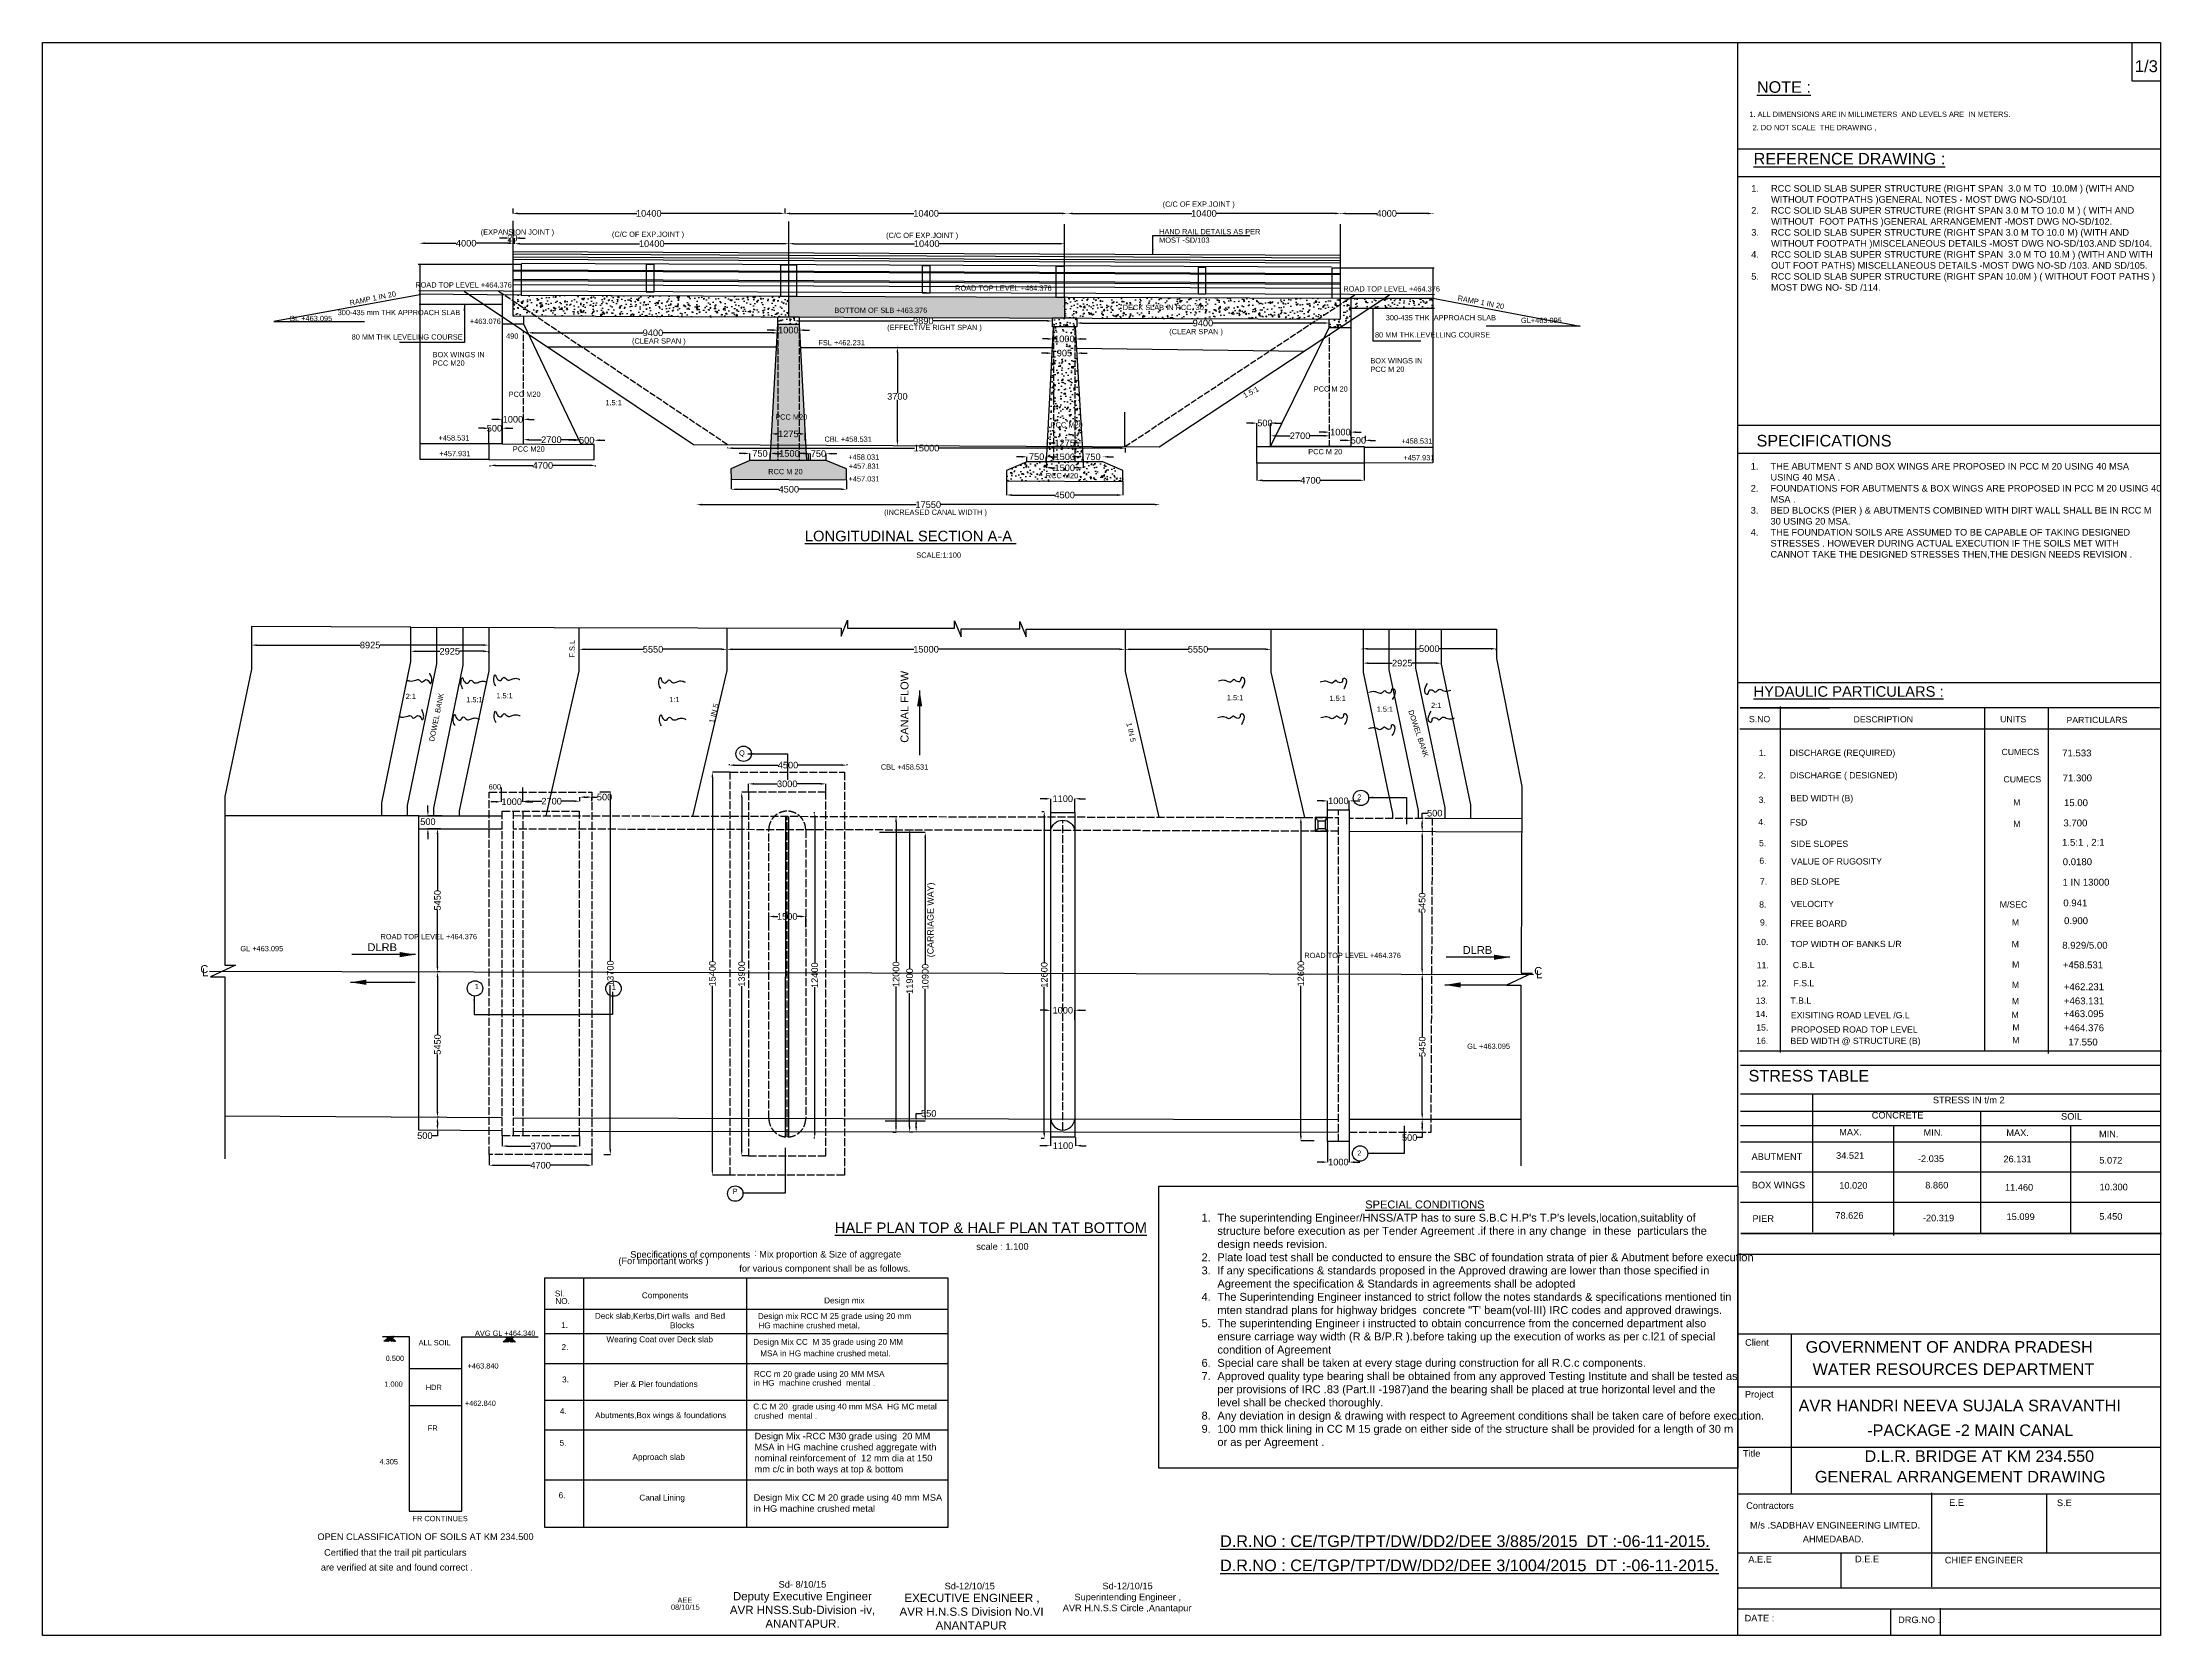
# Model space of a CAD drawing. Header units: inches. Extents: x -17772 to 62513, y -53545 to 6825.
import ezdxf

# ---------------------------------------------------------------- set-up
doc = ezdxf.new("R2010")
doc.units = ezdxf.units.IN
doc.header["$MEASUREMENT"] = 0
doc.linetypes.add('ACAD_ISO02W100', pattern=[15, 12, -3])
for name, color, linetype in [('DRAWING', 7, 'Continuous'), ('TEXT', 7, 'Continuous'), ('text1', 7, 'Continuous')]:
    doc.layers.add(name, color=color, linetype=linetype)
doc.styles.get("Standard").update_dxf_attribs({"font": 'arial.ttf', "height": 250})
doc.dimstyles.get("Standard").update_dxf_attribs({"dimtxt": 200, "dimasz": 200, "dimexe": 0.18, "dimexo": 0.0625, "dimgap": 0.09, "dimtad": 0, "dimtih": 1, "dimtoh": 1, "dimdec": 0, "dimzin": 0, "dimdsep": 46, "dimtxsty": 'Standard', "dimcen": 0.09, "dimadec": 0, "dimazin": 0, "dimtfac": 1, "dimtdec": 0, "dimtofl": 0, "dimtmove": 0, "dimatfit": 3, "dimfxl": 0, "dimtolj": 1, "dimtzin": 0, "dimarcsym": 0})

# ---------------------------------------------------------------- blocks, each defined once
blk = doc.blocks.new('*D2')
at = {"layer": 'Defpoints', "color": 0, "transparency": 16777216}
for p in [(-3484, -787), (50, -787), (50, -787)]:
    blk.add_point(p, dxfattribs=at)
at = {"layer": 'TEXT', "color": 0, "lineweight": -2, "transparency": 16777216}
for p, q in [((-3484, -787), (-3484, -787)), ((-3284, -787), (-2095, -787)), ((-150, -787), (-1339, -787)), ((50, -787), (50, -787))]:
    blk.add_line(p, q, dxfattribs=at)
at = {"layer": 'TEXT', "color": 0, "transparency": 16777216}
for points in [[(-3284, -753), (-3284, -820), (-3484, -787)], [(-150, -753), (-150, -820), (50, -787)]]:
    blk.add_solid(points, dxfattribs=at)
at = {"layer": 'TEXT', "color": 0, "transparency": 16777216, "insert": (-1717, -787), "char_height": 250, "attachment_point": 5}
blk.add_mtext('\\A1;4000', dxfattribs=at)
blk = doc.blocks.new('*D3')
at = {"layer": 'Defpoints', "color": 0, "transparency": 16777216}
for p in [(119, -589), (-50, -803), (119, -803)]:
    blk.add_point(p, dxfattribs=at)
at = {"layer": 'TEXT', "color": 0, "lineweight": -2, "transparency": 16777216}
for p, q in [((-250, -589), (-450, -589)), ((-50, -803), (-50, -589)), ((119, -803), (119, -589)), ((319, -589), (519, -589))]:
    blk.add_line(p, q, dxfattribs=at)
at = {"layer": 'TEXT', "color": 0, "transparency": 16777216}
for points in [[(-250, -556), (-250, -623), (-50, -589)], [(319, -556), (319, -623), (119, -589)]]:
    blk.add_solid(points, dxfattribs=at)
at = {"layer": 'TEXT', "color": 0, "transparency": 16777216, "insert": (34, -589), "char_height": 250, "attachment_point": 5}
blk.add_mtext('\\A1;20', dxfattribs=at)
blk = doc.blocks.new('*D4')
at = {"layer": 'Defpoints', "color": 0, "transparency": 16777216}
for p in [(119, -803), (10505, -803), (10505, -803)]:
    blk.add_point(p, dxfattribs=at)
at = {"layer": 'TEXT', "color": 0, "lineweight": -2, "transparency": 16777216}
for p, q in [((119, -803), (119, -803)), ((319, -803), (4854, -803)), ((10305, -803), (5770, -803)), ((10505, -803), (10505, -803))]:
    blk.add_line(p, q, dxfattribs=at)
at = {"layer": 'TEXT', "color": 0, "transparency": 16777216}
for points in [[(319, -770), (319, -837), (119, -803)], [(10305, -770), (10305, -837), (10505, -803)]]:
    blk.add_solid(points, dxfattribs=at)
at = {"layer": 'TEXT', "color": 0, "transparency": 16777216, "insert": (5312, -803), "char_height": 250, "attachment_point": 5}
blk.add_mtext('\\A1;10400', dxfattribs=at)
blk = doc.blocks.new('*D5')
at = {"layer": 'Defpoints', "color": 0, "transparency": 16777216}
for p in [(10505, -803), (20953, -803), (20953, -862)]:
    blk.add_point(p, dxfattribs=at)
at = {"layer": 'TEXT', "color": 0, "lineweight": -2, "transparency": 16777216}
for p, q in [((10505, -803), (10505, -803)), ((10705, -803), (15271, -803)), ((20753, -803), (16188, -803)), ((20953, -862), (20953, -803))]:
    blk.add_line(p, q, dxfattribs=at)
at = {"layer": 'TEXT', "color": 0, "transparency": 16777216}
for points in [[(10705, -770), (10705, -837), (10505, -803)], [(20753, -770), (20753, -837), (20953, -803)]]:
    blk.add_solid(points, dxfattribs=at)
at = {"layer": 'TEXT', "color": 0, "transparency": 16777216, "insert": (15729, -803), "char_height": 250, "attachment_point": 5}
blk.add_mtext('\\A1;10400', dxfattribs=at)
blk = doc.blocks.new('*D6')
at = {"layer": 'Defpoints', "color": 0, "transparency": 16777216}
for p in [(31406, 351), (31406, 342), (34905, 351)]:
    blk.add_point(p, dxfattribs=at)
at = {"layer": 'TEXT', "color": 0, "lineweight": -2, "transparency": 16777216}
for p, q in [((31406, 351), (31406, 342)), ((31606, 342), (32777, 342)), ((34705, 342), (33533, 342)), ((34905, 351), (34905, 342))]:
    blk.add_line(p, q, dxfattribs=at)
at = {"layer": 'TEXT', "color": 0, "transparency": 16777216}
for points in [[(31606, 376), (31606, 309), (31406, 342)], [(34705, 376), (34705, 309), (34905, 342)]]:
    blk.add_solid(points, dxfattribs=at)
at = {"layer": 'TEXT', "color": 0, "transparency": 16777216, "insert": (33155, 342), "char_height": 250, "attachment_point": 5}
blk.add_mtext('\\A1;4000', dxfattribs=at)
blk = doc.blocks.new('*D7')
at = {"layer": 'Defpoints', "color": 0, "transparency": 16777216}
for p in [(21059, 347), (21059, 342), (31406, 347)]:
    blk.add_point(p, dxfattribs=at)
at = {"layer": 'TEXT', "color": 0, "lineweight": -2, "transparency": 16777216}
for p, q in [((21059, 347), (21059, 342)), ((21259, 342), (25774, 342)), ((31206, 342), (26690, 342)), ((31406, 347), (31406, 342))]:
    blk.add_line(p, q, dxfattribs=at)
at = {"layer": 'TEXT', "color": 0, "transparency": 16777216}
for points in [[(21259, 376), (21259, 309), (21059, 342)], [(31206, 376), (31206, 309), (31406, 342)]]:
    blk.add_solid(points, dxfattribs=at)
at = {"layer": 'TEXT', "color": 0, "transparency": 16777216, "insert": (26232, 342), "char_height": 250, "attachment_point": 5}
blk.add_mtext('\\A1;10400', dxfattribs=at)
blk = doc.blocks.new('*D8')
at = {"layer": 'Defpoints', "color": 0, "transparency": 16777216}
for p in [(45, 530), (10355, 530), (10355, 345)]:
    blk.add_point(p, dxfattribs=at)
at = {"layer": 'TEXT', "color": 0, "lineweight": -2, "transparency": 16777216}
for p, q in [((45, 530), (45, 345)), ((245, 345), (4742, 345)), ((10155, 345), (5658, 345)), ((10355, 530), (10355, 345))]:
    blk.add_line(p, q, dxfattribs=at)
at = {"layer": 'TEXT', "color": 0, "transparency": 16777216}
for points in [[(245, 378), (245, 312), (45, 345)], [(10155, 378), (10155, 312), (10355, 345)]]:
    blk.add_solid(points, dxfattribs=at)
at = {"layer": 'TEXT', "color": 0, "transparency": 16777216, "insert": (5200, 345), "char_height": 250, "attachment_point": 5}
blk.add_mtext('\\A1;10400', dxfattribs=at)
blk = doc.blocks.new('*D9')
at = {"layer": 'Defpoints', "color": 0, "transparency": 16777216}
for p in [(10355, 445), (21059, 342), (21059, 342)]:
    blk.add_point(p, dxfattribs=at)
at = {"layer": 'TEXT', "color": 0, "lineweight": -2, "transparency": 16777216}
for p, q in [((10355, 445), (10355, 342)), ((10555, 342), (15248, 342)), ((20859, 342), (16165, 342)), ((21059, 342), (21059, 342))]:
    blk.add_line(p, q, dxfattribs=at)
at = {"layer": 'TEXT', "color": 0, "transparency": 16777216}
for points in [[(10555, 376), (10555, 309), (10355, 342)], [(20859, 376), (20859, 309), (21059, 342)]]:
    blk.add_solid(points, dxfattribs=at)
at = {"layer": 'TEXT', "color": 0, "transparency": 16777216, "insert": (15707, 342), "char_height": 250, "attachment_point": 5}
blk.add_mtext('\\A1;10400', dxfattribs=at)
blk = doc.blocks.new('*D10')
at = {"layer": 'Defpoints', "color": 0, "transparency": 16777216}
for p in [(625, -4191), (10090, -4181), (10090, -4191)]:
    blk.add_point(p, dxfattribs=at)
at = {"layer": 'TEXT', "color": 0, "lineweight": -2, "transparency": 16777216}
for p, q in [((625, -4191), (625, -4181)), ((825, -4181), (4985, -4181)), ((9890, -4181), (5731, -4181)), ((10090, -4191), (10090, -4181))]:
    blk.add_line(p, q, dxfattribs=at)
at = {"layer": 'TEXT', "color": 0, "transparency": 16777216}
for points in [[(825, -4148), (825, -4215), (625, -4181)], [(9890, -4148), (9890, -4215), (10090, -4181)]]:
    blk.add_solid(points, dxfattribs=at)
at = {"layer": 'TEXT', "color": 0, "transparency": 16777216, "insert": (5358, -4181), "char_height": 250, "attachment_point": 5}
blk.add_mtext('\\A1;9400', dxfattribs=at)
blk = doc.blocks.new('*D11')
at = {"layer": 'Defpoints', "color": 0, "transparency": 16777216}
for p in [(10084, -3964), (10892, -3964), (10892, -4079)]:
    blk.add_point(p, dxfattribs=at)
at = {"layer": 'TEXT', "color": 0, "lineweight": -2, "transparency": 16777216}
for p, q in [((10084, -3964), (10084, -4079)), ((10892, -3964), (10892, -4079)), ((9884, -4079), (9684, -4079)), ((11092, -4079), (11292, -4079))]:
    blk.add_line(p, q, dxfattribs=at)
at = {"layer": 'TEXT', "color": 0, "transparency": 16777216}
for points in [[(9884, -4045), (9884, -4112), (10084, -4079)], [(11092, -4045), (11092, -4112), (10892, -4079)]]:
    blk.add_solid(points, dxfattribs=at)
at = {"layer": 'TEXT', "color": 0, "transparency": 16777216, "insert": (10488, -4079), "char_height": 250, "attachment_point": 5}
blk.add_mtext('\\A1;1000', dxfattribs=at)
blk = doc.blocks.new('*D12')
at = {"layer": 'Defpoints', "color": 0, "transparency": 16777216}
for p in [(20513, -4357), (21376, -4306), (21376, -4412)]:
    blk.add_point(p, dxfattribs=at)
at = {"layer": 'TEXT', "color": 0, "lineweight": -2, "transparency": 16777216}
for p, q in [((20313, -4412), (20113, -4412)), ((20513, -4357), (20513, -4412)), ((21376, -4306), (21376, -4412)), ((21576, -4412), (21776, -4412))]:
    blk.add_line(p, q, dxfattribs=at)
at = {"layer": 'TEXT', "color": 0, "transparency": 16777216}
for points in [[(20313, -4379), (20313, -4446), (20513, -4412)], [(21576, -4379), (21576, -4446), (21376, -4412)]]:
    blk.add_solid(points, dxfattribs=at)
at = {"layer": 'TEXT', "color": 0, "transparency": 16777216, "insert": (20945, -4412), "char_height": 250, "attachment_point": 5}
blk.add_mtext('\\A1;1000', dxfattribs=at)
blk = doc.blocks.new('*D13')
at = {"layer": 'Defpoints', "color": 0, "transparency": 16777216}
for p in [(21413, -3810), (21413, -3819), (30976, -3819)]:
    blk.add_point(p, dxfattribs=at)
at = {"layer": 'TEXT', "color": 0, "lineweight": -2, "transparency": 16777216}
for p, q in [((21413, -3819), (21413, -3810)), ((21613, -3810), (25821, -3810)), ((30776, -3810), (26567, -3810)), ((30976, -3819), (30976, -3810))]:
    blk.add_line(p, q, dxfattribs=at)
at = {"layer": 'TEXT', "color": 0, "transparency": 16777216}
for points in [[(21613, -3777), (21613, -3843), (21413, -3810)], [(30776, -3777), (30776, -3843), (30976, -3810)]]:
    blk.add_solid(points, dxfattribs=at)
at = {"layer": 'TEXT', "color": 0, "transparency": 16777216, "insert": (26194, -3810), "char_height": 250, "attachment_point": 5}
blk.add_mtext('\\A1;9400', dxfattribs=at)
blk = doc.blocks.new('*D14')
at = {"layer": 'Defpoints', "color": 0, "transparency": 16777216}
for p in [(10712, -3581), (10712, -3730), (20490, -3810)]:
    blk.add_point(p, dxfattribs=at)
at = {"layer": 'TEXT', "color": 0, "lineweight": -2, "transparency": 16777216}
for p, q in [((10712, -3581), (10712, -3730)), ((10912, -3730), (15228, -3730)), ((20290, -3730), (15974, -3730)), ((20490, -3810), (20490, -3730))]:
    blk.add_line(p, q, dxfattribs=at)
at = {"layer": 'TEXT', "color": 0, "transparency": 16777216}
for points in [[(10912, -3696), (10912, -3763), (10712, -3730)], [(20290, -3696), (20290, -3763), (20490, -3730)]]:
    blk.add_solid(points, dxfattribs=at)
at = {"layer": 'TEXT', "color": 0, "transparency": 16777216, "insert": (15601, -3730), "char_height": 250, "attachment_point": 5}
blk.add_mtext('\\A1;9890', dxfattribs=at)
blk = doc.blocks.new('*D15')
at = {"layer": 'Defpoints', "color": 0, "transparency": 16777216}
for p in [(-349, -7797), (-854, -8392), (-349, -8392)]:
    blk.add_point(p, dxfattribs=at)
at = {"layer": 'TEXT', "color": 0, "lineweight": -2, "transparency": 16777216}
for p, q in [((-1054, -7797), (-1254, -7797)), ((-854, -8392), (-854, -7797)), ((-349, -8392), (-349, -7797)), ((-149, -7797), (51, -7797))]:
    blk.add_line(p, q, dxfattribs=at)
at = {"layer": 'TEXT', "color": 0, "transparency": 16777216}
for points in [[(-1054, -7763), (-1054, -7830), (-854, -7797)], [(-149, -7763), (-149, -7830), (-349, -7797)]]:
    blk.add_solid(points, dxfattribs=at)
at = {"layer": 'TEXT', "color": 0, "transparency": 16777216, "insert": (-647, -7797), "char_height": 250, "attachment_point": 5}
blk.add_mtext('\\A1;500', dxfattribs=at)
blk = doc.blocks.new('*D16')
at = {"layer": 'Defpoints', "color": 0, "transparency": 16777216}
for p in [(457, -7459), (-349, -8392), (457, -8396)]:
    blk.add_point(p, dxfattribs=at)
at = {"layer": 'TEXT', "color": 0, "lineweight": -2, "transparency": 16777216}
for p, q in [((-549, -7459), (-749, -7459)), ((-349, -8392), (-349, -7459)), ((457, -8396), (457, -7459)), ((657, -7459), (857, -7459))]:
    blk.add_line(p, q, dxfattribs=at)
at = {"layer": 'TEXT', "color": 0, "transparency": 16777216}
for points in [[(-549, -7425), (-549, -7492), (-349, -7459)], [(657, -7425), (657, -7492), (457, -7459)]]:
    blk.add_solid(points, dxfattribs=at)
at = {"layer": 'TEXT', "color": 0, "transparency": 16777216, "insert": (54, -7459), "char_height": 250, "attachment_point": 5}
blk.add_mtext('\\A1;1000', dxfattribs=at)
blk = doc.blocks.new('*D17')
at = {"layer": 'Defpoints', "color": 0, "transparency": 16777216}
for p in [(457, -8243), (2564, -8230), (2564, -8260)]:
    blk.add_point(p, dxfattribs=at)
at = {"layer": 'TEXT', "color": 0, "lineweight": -2, "transparency": 16777216}
for p, q in [((457, -8243), (457, -8230)), ((657, -8230), (1135, -8230)), ((2364, -8230), (1886, -8230)), ((2564, -8260), (2564, -8230))]:
    blk.add_line(p, q, dxfattribs=at)
at = {"layer": 'TEXT', "color": 0, "transparency": 16777216}
for points in [[(657, -8197), (657, -8263), (457, -8230)], [(2364, -8197), (2364, -8263), (2564, -8230)]]:
    blk.add_solid(points, dxfattribs=at)
at = {"layer": 'TEXT', "color": 0, "transparency": 16777216, "insert": (1511, -8230), "char_height": 250, "attachment_point": 5}
blk.add_mtext('\\A1;2700', dxfattribs=at)
blk = doc.blocks.new('*D18')
at = {"layer": 'Defpoints', "color": 0, "transparency": 16777216}
for p in [(2564, -8230), (3134, -8230), (3134, -8250)]:
    blk.add_point(p, dxfattribs=at)
at = {"layer": 'TEXT', "color": 0, "lineweight": -2, "transparency": 16777216}
for p, q in [((2364, -8250), (2164, -8250)), ((2564, -8230), (2564, -8250)), ((3134, -8230), (3134, -8250)), ((3334, -8250), (3534, -8250))]:
    blk.add_line(p, q, dxfattribs=at)
at = {"layer": 'TEXT', "color": 0, "transparency": 16777216}
for points in [[(2364, -8217), (2364, -8284), (2564, -8250)], [(3334, -8217), (3334, -8284), (3134, -8250)]]:
    blk.add_solid(points, dxfattribs=at)
at = {"layer": 'TEXT', "color": 0, "transparency": 16777216, "insert": (2849, -8250), "char_height": 250, "attachment_point": 5}
blk.add_mtext('\\A1;500', dxfattribs=at)
blk = doc.blocks.new('*D19')
at = {"layer": 'Defpoints', "color": 0, "transparency": 16777216}
for p in [(-806, -9205), (-806, -9252), (3181, -9252)]:
    blk.add_point(p, dxfattribs=at)
at = {"layer": 'TEXT', "color": 0, "lineweight": -2, "transparency": 16777216}
for p, q in [((-806, -9252), (-806, -9205)), ((-606, -9205), (809, -9205)), ((2981, -9205), (1565, -9205)), ((3181, -9252), (3181, -9205))]:
    blk.add_line(p, q, dxfattribs=at)
at = {"layer": 'TEXT', "color": 0, "transparency": 16777216}
for points in [[(-606, -9172), (-606, -9238), (-806, -9205)], [(2981, -9172), (2981, -9238), (3181, -9205)]]:
    blk.add_solid(points, dxfattribs=at)
at = {"layer": 'TEXT', "color": 0, "transparency": 16777216, "insert": (1187, -9205), "char_height": 250, "attachment_point": 5}
blk.add_mtext('\\A1;4700', dxfattribs=at)
blk = doc.blocks.new('*D20')
at = {"layer": 'Defpoints', "color": 0, "transparency": 16777216}
for p in [(9801, -8751), (9026, -9016), (9801, -9016)]:
    blk.add_point(p, dxfattribs=at)
at = {"layer": 'TEXT', "color": 0, "lineweight": -2, "transparency": 16777216}
for p, q in [((8826, -8751), (8626, -8751)), ((9026, -9016), (9026, -8750)), ((9801, -9016), (9801, -8750)), ((10001, -8751), (10201, -8751))]:
    blk.add_line(p, q, dxfattribs=at)
at = {"layer": 'TEXT', "color": 0, "transparency": 16777216}
for points in [[(8826, -8717), (8826, -8784), (9026, -8751)], [(10001, -8717), (10001, -8784), (9801, -8751)]]:
    blk.add_solid(points, dxfattribs=at)
at = {"layer": 'TEXT', "color": 0, "transparency": 16777216, "insert": (9414, -8751), "char_height": 250, "attachment_point": 5}
blk.add_mtext('\\A1;750', dxfattribs=at)
blk = doc.blocks.new('*D21')
at = {"layer": 'Defpoints', "color": 0, "transparency": 16777216}
for p in [(11256, -8753), (9801, -9016), (11256, -9016)]:
    blk.add_point(p, dxfattribs=at)
at = {"layer": 'TEXT', "color": 0, "lineweight": -2, "transparency": 16777216}
for p, q in [((9801, -9016), (9801, -8753)), ((10001, -8753), (10167, -8753)), ((11056, -8753), (10890, -8753)), ((11256, -9016), (11256, -8753))]:
    blk.add_line(p, q, dxfattribs=at)
at = {"layer": 'TEXT', "color": 0, "transparency": 16777216}
for points in [[(10001, -8720), (10001, -8786), (9801, -8753)], [(11056, -8720), (11056, -8786), (11256, -8753)]]:
    blk.add_solid(points, dxfattribs=at)
at = {"layer": 'TEXT', "color": 0, "transparency": 16777216, "insert": (10529, -8753), "char_height": 250, "attachment_point": 5}
blk.add_mtext('\\A1;1500', dxfattribs=at)
blk = doc.blocks.new('*D22')
at = {"layer": 'Defpoints', "color": 0, "transparency": 16777216}
for p in [(11924, -8759), (11333, -9016), (11924, -9016)]:
    blk.add_point(p, dxfattribs=at)
at = {"layer": 'TEXT', "color": 0, "lineweight": -2, "transparency": 16777216}
for p, q in [((11133, -8759), (10933, -8759)), ((11333, -9016), (11333, -8759)), ((11924, -9016), (11924, -8759)), ((12124, -8759), (12324, -8759))]:
    blk.add_line(p, q, dxfattribs=at)
at = {"layer": 'TEXT', "color": 0, "transparency": 16777216}
for points in [[(11133, -8726), (11133, -8792), (11333, -8759)], [(12124, -8726), (12124, -8792), (11924, -8759)]]:
    blk.add_solid(points, dxfattribs=at)
at = {"layer": 'TEXT', "color": 0, "transparency": 16777216, "insert": (11628, -8759), "char_height": 250, "attachment_point": 5}
blk.add_mtext('\\A1;750', dxfattribs=at)
blk = doc.blocks.new('*D23')
at = {"layer": 'Defpoints', "color": 0, "transparency": 16777216}
for p in [(8320, -9730), (12691, -9745), (12691, -10109)]:
    blk.add_point(p, dxfattribs=at)
at = {"layer": 'TEXT', "color": 0, "lineweight": -2, "transparency": 16777216}
for p, q in [((8320, -9730), (8320, -10110)), ((8520, -10109), (10127, -10109)), ((12491, -10109), (10883, -10109)), ((12691, -9745), (12691, -10110))]:
    blk.add_line(p, q, dxfattribs=at)
at = {"layer": 'TEXT', "color": 0, "transparency": 16777216}
for points in [[(8520, -10076), (8520, -10143), (8320, -10109)], [(12491, -10076), (12491, -10143), (12691, -10109)]]:
    blk.add_solid(points, dxfattribs=at)
at = {"layer": 'TEXT', "color": 0, "transparency": 16777216, "insert": (10505, -10109), "char_height": 250, "attachment_point": 5}
blk.add_mtext('\\A1;4500', dxfattribs=at)
blk = doc.blocks.new('*D24')
at = {"layer": 'Defpoints', "color": 0, "transparency": 16777216}
for p in [(11131, -8011), (9844, -8247), (11131, -8261)]:
    blk.add_point(p, dxfattribs=at)
at = {"layer": 'TEXT', "color": 0, "lineweight": -2, "transparency": 16777216}
for p, q in [((9844, -8247), (9844, -8010)), ((10044, -8011), (10125, -8011)), ((10931, -8011), (10850, -8011)), ((11131, -8261), (11131, -8010))]:
    blk.add_line(p, q, dxfattribs=at)
at = {"layer": 'TEXT', "color": 0, "transparency": 16777216}
for points in [[(10044, -7977), (10044, -8044), (9844, -8011)], [(10931, -7977), (10931, -8044), (11131, -8011)]]:
    blk.add_solid(points, dxfattribs=at)
at = {"layer": 'TEXT', "color": 0, "transparency": 16777216, "insert": (10488, -8011), "char_height": 250, "attachment_point": 5}
blk.add_mtext('\\A1;1275', dxfattribs=at)
blk = doc.blocks.new('*D25')
at = {"layer": 'Defpoints', "color": 0, "transparency": 16777216}
for p in [(18756, -9791), (23156, -9817), (23156, -10326)]:
    blk.add_point(p, dxfattribs=at)
at = {"layer": 'TEXT', "color": 0, "lineweight": -2, "transparency": 16777216}
for p, q in [((18756, -9791), (18756, -10327)), ((18956, -10326), (20578, -10326)), ((22956, -10326), (21334, -10326)), ((23156, -9817), (23156, -10327))]:
    blk.add_line(p, q, dxfattribs=at)
at = {"layer": 'TEXT', "color": 0, "transparency": 16777216}
for points in [[(18956, -10293), (18956, -10360), (18756, -10326)], [(22956, -10293), (22956, -10360), (23156, -10326)]]:
    blk.add_solid(points, dxfattribs=at)
at = {"layer": 'TEXT', "color": 0, "transparency": 16777216, "insert": (20956, -10326), "char_height": 250, "attachment_point": 5}
blk.add_mtext('\\A1;4500', dxfattribs=at)
blk = doc.blocks.new('*D26')
at = {"layer": 'Defpoints', "color": 0, "transparency": 16777216}
for p in [(20262, -9071), (21657, -9071), (21657, -9297)]:
    blk.add_point(p, dxfattribs=at)
at = {"layer": 'TEXT', "color": 0, "lineweight": -2, "transparency": 16777216}
for p, q in [((20262, -9071), (20262, -9297)), ((20462, -9297), (20598, -9297)), ((21457, -9297), (21321, -9297)), ((21657, -9071), (21657, -9297))]:
    blk.add_line(p, q, dxfattribs=at)
at = {"layer": 'TEXT', "color": 0, "transparency": 16777216}
for points in [[(20462, -9263), (20462, -9330), (20262, -9297)], [(21457, -9263), (21457, -9330), (21657, -9297)]]:
    blk.add_solid(points, dxfattribs=at)
at = {"layer": 'TEXT', "color": 0, "transparency": 16777216, "insert": (20959, -9297), "char_height": 250, "attachment_point": 5}
blk.add_mtext('\\A1;1500', dxfattribs=at)
blk = doc.blocks.new('*D27')
at = {"layer": 'Defpoints', "color": 0, "transparency": 16777216}
for p in [(19528, -9071), (20260, -8877), (20260, -9110)]:
    blk.add_point(p, dxfattribs=at)
at = {"layer": 'TEXT', "color": 0, "lineweight": -2, "transparency": 16777216}
for p, q in [((19328, -8877), (19128, -8877)), ((19528, -9071), (19528, -8877)), ((20260, -9110), (20260, -8877)), ((20460, -8877), (20660, -8877))]:
    blk.add_line(p, q, dxfattribs=at)
at = {"layer": 'TEXT', "color": 0, "transparency": 16777216}
for points in [[(19328, -8844), (19328, -8910), (19528, -8877)], [(20460, -8844), (20460, -8910), (20260, -8877)]]:
    blk.add_solid(points, dxfattribs=at)
at = {"layer": 'TEXT', "color": 0, "transparency": 16777216, "insert": (19894, -8877), "char_height": 250, "attachment_point": 5}
blk.add_mtext('\\A1;750', dxfattribs=at)
blk = doc.blocks.new('*D28')
at = {"layer": 'Defpoints', "color": 0, "transparency": 16777216}
for p in [(20272, -8879), (21649, -8880), (21649, -8942)]:
    blk.add_point(p, dxfattribs=at)
at = {"layer": 'TEXT', "color": 0, "lineweight": -2, "transparency": 16777216}
for p, q in [((20272, -8879), (20272, -8880)), ((20472, -8880), (20599, -8880)), ((21449, -8880), (21322, -8880)), ((21649, -8942), (21649, -8880))]:
    blk.add_line(p, q, dxfattribs=at)
at = {"layer": 'TEXT', "color": 0, "transparency": 16777216}
for points in [[(20472, -8846), (20472, -8913), (20272, -8880)], [(21449, -8846), (21449, -8913), (21649, -8880)]]:
    blk.add_solid(points, dxfattribs=at)
at = {"layer": 'TEXT', "color": 0, "transparency": 16777216, "insert": (20961, -8880), "char_height": 250, "attachment_point": 5}
blk.add_mtext('\\A1;1500', dxfattribs=at)
blk = doc.blocks.new('*D29')
at = {"layer": 'Defpoints', "color": 0, "transparency": 16777216}
for p in [(21649, -8880), (22407, -8880), (22407, -8880)]:
    blk.add_point(p, dxfattribs=at)
at = {"layer": 'TEXT', "color": 0, "lineweight": -2, "transparency": 16777216}
for p, q in [((21449, -8880), (21249, -8880)), ((21649, -8880), (21649, -8880)), ((22407, -8880), (22407, -8880)), ((22607, -8880), (22807, -8880))]:
    blk.add_line(p, q, dxfattribs=at)
at = {"layer": 'TEXT', "color": 0, "transparency": 16777216}
for points in [[(21449, -8846), (21449, -8913), (21649, -8880)], [(22607, -8846), (22607, -8913), (22407, -8880)]]:
    blk.add_solid(points, dxfattribs=at)
at = {"layer": 'TEXT', "color": 0, "transparency": 16777216, "insert": (22028, -8880), "char_height": 250, "attachment_point": 5}
blk.add_mtext('\\A1;750', dxfattribs=at)
blk = doc.blocks.new('*D30')
at = {"layer": 'Defpoints', "color": 0, "transparency": 16777216}
for p in [(20481, -4958), (21414, -4951), (21414, -4951)]:
    blk.add_point(p, dxfattribs=at)
at = {"layer": 'TEXT', "color": 0, "lineweight": -2, "transparency": 16777216}
for p, q in [((20281, -4951), (20081, -4951)), ((20481, -4958), (20481, -4950)), ((21414, -4951), (21414, -4950)), ((21614, -4951), (21814, -4951))]:
    blk.add_line(p, q, dxfattribs=at)
at = {"layer": 'TEXT', "color": 0, "transparency": 16777216}
for points in [[(20281, -4917), (20281, -4984), (20481, -4951)], [(21614, -4917), (21614, -4984), (21414, -4951)]]:
    blk.add_solid(points, dxfattribs=at)
at = {"layer": 'TEXT', "color": 0, "transparency": 16777216, "insert": (20948, -4951), "char_height": 250, "attachment_point": 5}
blk.add_mtext('\\A1;905', dxfattribs=at)
blk = doc.blocks.new('*D31')
at = {"layer": 'Defpoints', "color": 0, "transparency": 16777216}
for p in [(20299, -8375), (21614, -8354), (21614, -8354)]:
    blk.add_point(p, dxfattribs=at)
at = {"layer": 'TEXT', "color": 0, "lineweight": -2, "transparency": 16777216}
for p, q in [((20299, -8375), (20299, -8353)), ((20499, -8354), (20594, -8354)), ((21414, -8354), (21319, -8354)), ((21614, -8353), (21614, -8353))]:
    blk.add_line(p, q, dxfattribs=at)
at = {"layer": 'TEXT', "color": 0, "transparency": 16777216}
for points in [[(20499, -8320), (20499, -8387), (20299, -8354)], [(21414, -8320), (21414, -8387), (21614, -8354)]]:
    blk.add_solid(points, dxfattribs=at)
at = {"layer": 'TEXT', "color": 0, "transparency": 16777216, "insert": (20957, -8354), "char_height": 250, "attachment_point": 5}
blk.add_mtext('\\A1;1275', dxfattribs=at)
blk = doc.blocks.new('*D32')
at = {"layer": 'Defpoints', "color": 0, "transparency": 16777216}
for p in [(28240, -9115), (32302, -9115), (32302, -9770)]:
    blk.add_point(p, dxfattribs=at)
at = {"layer": 'TEXT', "color": 0, "lineweight": -2, "transparency": 16777216}
for p, q in [((28240, -9115), (28240, -9770)), ((32302, -9115), (32302, -9770)), ((28440, -9770), (29893, -9770)), ((32102, -9770), (30649, -9770))]:
    blk.add_line(p, q, dxfattribs=at)
at = {"layer": 'TEXT', "color": 0, "transparency": 16777216}
for points in [[(28440, -9737), (28440, -9803), (28240, -9770)], [(32102, -9737), (32102, -9803), (32302, -9770)]]:
    blk.add_solid(points, dxfattribs=at)
at = {"layer": 'TEXT', "color": 0, "transparency": 16777216, "insert": (30271, -9770), "char_height": 250, "attachment_point": 5}
blk.add_mtext('\\A1;4700', dxfattribs=at)
blk = doc.blocks.new('*D33')
at = {"layer": 'Defpoints', "color": 0, "transparency": 16777216}
for p in [(28757, -7601), (28240, -8492), (28757, -8492)]:
    blk.add_point(p, dxfattribs=at)
at = {"layer": 'TEXT', "color": 0, "lineweight": -2, "transparency": 16777216}
for p, q in [((28040, -7601), (27840, -7601)), ((28240, -8492), (28240, -7601)), ((28757, -8492), (28757, -7601)), ((28957, -7601), (29157, -7601))]:
    blk.add_line(p, q, dxfattribs=at)
at = {"layer": 'TEXT', "color": 0, "transparency": 16777216}
for points in [[(28040, -7568), (28040, -7635), (28240, -7601)], [(28957, -7568), (28957, -7635), (28757, -7601)]]:
    blk.add_solid(points, dxfattribs=at)
at = {"layer": 'TEXT', "color": 0, "transparency": 16777216, "insert": (28543, -7601), "char_height": 250, "attachment_point": 5}
blk.add_mtext('\\A1;500', dxfattribs=at)
blk = doc.blocks.new('*D34')
at = {"layer": 'Defpoints', "color": 0, "transparency": 16777216}
for p in [(28757, -8088), (30992, -8084), (30992, -8084)]:
    blk.add_point(p, dxfattribs=at)
at = {"layer": 'TEXT', "color": 0, "lineweight": -2, "transparency": 16777216}
for p, q in [((28757, -8088), (28757, -8083)), ((28957, -8084), (29499, -8084)), ((30792, -8084), (30249, -8084)), ((30992, -8083), (30992, -8083))]:
    blk.add_line(p, q, dxfattribs=at)
at = {"layer": 'TEXT', "color": 0, "transparency": 16777216}
for points in [[(28957, -8050), (28957, -8117), (28757, -8084)], [(30792, -8050), (30792, -8117), (30992, -8084)]]:
    blk.add_solid(points, dxfattribs=at)
at = {"layer": 'TEXT', "color": 0, "transparency": 16777216, "insert": (29874, -8084), "char_height": 250, "attachment_point": 5}
blk.add_mtext('\\A1;2700', dxfattribs=at)
blk = doc.blocks.new('*D35')
at = {"layer": 'Defpoints', "color": 0, "transparency": 16777216}
for p in [(31794, -7944), (30992, -8083), (31794, -8083)]:
    blk.add_point(p, dxfattribs=at)
at = {"layer": 'TEXT', "color": 0, "lineweight": -2, "transparency": 16777216}
for p, q in [((30792, -7944), (30592, -7944)), ((30992, -8083), (30992, -7943)), ((31794, -8083), (31794, -7943)), ((31994, -7944), (32194, -7944))]:
    blk.add_line(p, q, dxfattribs=at)
at = {"layer": 'TEXT', "color": 0, "transparency": 16777216}
for points in [[(30792, -7910), (30792, -7977), (30992, -7944)], [(31994, -7910), (31994, -7977), (31794, -7944)]]:
    blk.add_solid(points, dxfattribs=at)
at = {"layer": 'TEXT', "color": 0, "transparency": 16777216, "insert": (31402, -7944), "char_height": 250, "attachment_point": 5}
blk.add_mtext('\\A1;1000', dxfattribs=at)
blk = doc.blocks.new('*D36')
at = {"layer": 'Defpoints', "color": 0, "transparency": 16777216}
for p in [(31794, -8083), (32337, -8083), (32337, -8255)]:
    blk.add_point(p, dxfattribs=at)
at = {"layer": 'TEXT', "color": 0, "lineweight": -2, "transparency": 16777216}
for p, q in [((31594, -8255), (31394, -8255)), ((31794, -8083), (31794, -8255)), ((32337, -8083), (32337, -8255)), ((32537, -8255), (32737, -8255))]:
    blk.add_line(p, q, dxfattribs=at)
at = {"layer": 'TEXT', "color": 0, "transparency": 16777216}
for points in [[(31594, -8222), (31594, -8288), (31794, -8255)], [(32537, -8222), (32537, -8288), (32337, -8255)]]:
    blk.add_solid(points, dxfattribs=at)
at = {"layer": 'TEXT', "color": 0, "transparency": 16777216, "insert": (32084, -8255), "char_height": 250, "attachment_point": 5}
blk.add_mtext('\\A1;500', dxfattribs=at)
blk = doc.blocks.new('*D37')
at = {"layer": 'Defpoints', "color": 0, "transparency": 16777216}
for p in [(-9848, -16001), (-864, -15935), (-864, -16014)]:
    blk.add_point(p, dxfattribs=at)
at = {"layer": 'TEXT', "color": 0, "lineweight": -2, "transparency": 16777216}
for p, q in [((-9848, -16001), (-9848, -16014)), ((-9648, -16014), (-5730, -16014)), ((-1064, -16014), (-4981, -16014)), ((-864, -15935), (-864, -16014))]:
    blk.add_line(p, q, dxfattribs=at)
at = {"layer": 'TEXT', "color": 0, "transparency": 16777216}
for points in [[(-9648, -15981), (-9648, -16047), (-9848, -16014)], [(-1064, -15981), (-1064, -16047), (-864, -16014)]]:
    blk.add_solid(points, dxfattribs=at)
at = {"layer": 'TEXT', "color": 0, "transparency": 16777216, "insert": (-5356, -16014), "char_height": 250, "attachment_point": 5}
blk.add_mtext('\\A1;8925', dxfattribs=at)
blk = doc.blocks.new('*D38')
at = {"layer": 'Defpoints', "color": 0, "transparency": 16777216}
for p in [(-3817, -16289), (-864, -16248), (-864, -16289)]:
    blk.add_point(p, dxfattribs=at)
at = {"layer": 'TEXT', "color": 0, "lineweight": -2, "transparency": 16777216}
for p, q in [((-3817, -16289), (-3817, -16248)), ((-3617, -16248), (-2717, -16248)), ((-1064, -16248), (-1964, -16248)), ((-864, -16289), (-864, -16248))]:
    blk.add_line(p, q, dxfattribs=at)
at = {"layer": 'TEXT', "color": 0, "transparency": 16777216}
for points in [[(-3617, -16215), (-3617, -16282), (-3817, -16248)], [(-1064, -16215), (-1064, -16282), (-864, -16248)]]:
    blk.add_solid(points, dxfattribs=at)
at = {"layer": 'TEXT', "color": 0, "transparency": 16777216, "insert": (-2341, -16248), "char_height": 250, "attachment_point": 5}
blk.add_mtext('\\A1;2925', dxfattribs=at)
blk = doc.blocks.new('*D39')
at = {"layer": 'Defpoints', "color": 0, "transparency": 16777216}
for p in [(2560, -16173), (8163, -16173), (8163, -16173)]:
    blk.add_point(p, dxfattribs=at)
at = {"layer": 'TEXT', "color": 0, "lineweight": -2, "transparency": 16777216}
for p, q in [((2560, -16173), (2560, -16173)), ((2760, -16173), (4989, -16173)), ((7963, -16173), (5734, -16173)), ((8163, -16173), (8163, -16173))]:
    blk.add_line(p, q, dxfattribs=at)
at = {"layer": 'TEXT', "color": 0, "transparency": 16777216}
for points in [[(2760, -16139), (2760, -16206), (2560, -16173)], [(7963, -16139), (7963, -16206), (8163, -16173)]]:
    blk.add_solid(points, dxfattribs=at)
at = {"layer": 'TEXT', "color": 0, "transparency": 16777216, "insert": (5362, -16173), "char_height": 250, "attachment_point": 5}
blk.add_mtext('\\A1;5550', dxfattribs=at)
blk = doc.blocks.new('*D40')
at = {"layer": 'Defpoints', "color": 0, "transparency": 16777216}
for p in [(8163, -16167), (23242, -16167), (23242, -16173)]:
    blk.add_point(p, dxfattribs=at)
at = {"layer": 'TEXT', "color": 0, "lineweight": -2, "transparency": 16777216}
for p, q in [((8163, -16167), (8163, -16173)), ((8363, -16173), (15244, -16173)), ((23042, -16173), (16161, -16173)), ((23242, -16167), (23242, -16173))]:
    blk.add_line(p, q, dxfattribs=at)
at = {"layer": 'TEXT', "color": 0, "transparency": 16777216}
for points in [[(8363, -16139), (8363, -16206), (8163, -16173)], [(23042, -16139), (23042, -16206), (23242, -16173)]]:
    blk.add_solid(points, dxfattribs=at)
at = {"layer": 'TEXT', "color": 0, "transparency": 16777216, "insert": (15703, -16173), "char_height": 250, "attachment_point": 5}
blk.add_mtext('\\A1;15000', dxfattribs=at)
blk = doc.blocks.new('*D41')
at = {"layer": 'Defpoints', "color": 0, "transparency": 16777216}
for p in [(23242, -16167), (28776, -16167), (28776, -16173)]:
    blk.add_point(p, dxfattribs=at)
at = {"layer": 'TEXT', "color": 0, "lineweight": -2, "transparency": 16777216}
for p, q in [((23242, -16167), (23242, -16173)), ((23442, -16173), (25636, -16173)), ((28576, -16173), (26382, -16173)), ((28776, -16167), (28776, -16173))]:
    blk.add_line(p, q, dxfattribs=at)
at = {"layer": 'TEXT', "color": 0, "transparency": 16777216}
for points in [[(23442, -16140), (23442, -16206), (23242, -16173)], [(28576, -16140), (28576, -16206), (28776, -16173)]]:
    blk.add_solid(points, dxfattribs=at)
at = {"layer": 'TEXT', "color": 0, "transparency": 16777216, "insert": (26009, -16173), "char_height": 250, "attachment_point": 5}
blk.add_mtext('\\A1;5550', dxfattribs=at)
blk = doc.blocks.new('*D42')
at = {"layer": 'Defpoints', "color": 0, "transparency": 16777216}
for p in [(32232, -16167), (37308, -16153), (37308, -16200)]:
    blk.add_point(p, dxfattribs=at)
at = {"layer": 'TEXT', "color": 0, "lineweight": -2, "transparency": 16777216}
for p, q in [((32232, -16167), (32232, -16153)), ((32432, -16153), (34397, -16153)), ((37108, -16153), (35143, -16153)), ((37308, -16200), (37308, -16153))]:
    blk.add_line(p, q, dxfattribs=at)
at = {"layer": 'TEXT', "color": 0, "transparency": 16777216}
for points in [[(32432, -16119), (32432, -16186), (32232, -16153)], [(37108, -16119), (37108, -16186), (37308, -16153)]]:
    blk.add_solid(points, dxfattribs=at)
at = {"layer": 'TEXT', "color": 0, "transparency": 16777216, "insert": (34770, -16153), "char_height": 250, "attachment_point": 5}
blk.add_mtext('\\A1;5000', dxfattribs=at)
blk = doc.blocks.new('*D43')
at = {"layer": 'Defpoints', "color": 0, "transparency": 16777216}
for p in [(32262, -16697), (35228, -16697), (35228, -16697)]:
    blk.add_point(p, dxfattribs=at)
at = {"layer": 'TEXT', "color": 0, "lineweight": -2, "transparency": 16777216}
for p, q in [((32262, -16697), (32262, -16697)), ((32462, -16697), (33368, -16697)), ((35028, -16697), (34121, -16697)), ((35228, -16697), (35228, -16697))]:
    blk.add_line(p, q, dxfattribs=at)
at = {"layer": 'TEXT', "color": 0, "transparency": 16777216}
for points in [[(32462, -16664), (32462, -16730), (32262, -16697)], [(35028, -16664), (35028, -16730), (35228, -16697)]]:
    blk.add_solid(points, dxfattribs=at)
at = {"layer": 'TEXT', "color": 0, "transparency": 16777216, "insert": (33745, -16697), "char_height": 250, "attachment_point": 5}
blk.add_mtext('\\A1;2925', dxfattribs=at)
blk = doc.blocks.new('*D44')
at = {"layer": 'Defpoints', "color": 0, "transparency": 16777216}
for p in [(-389, -21403), (414, -21403), (414, -21949)]:
    blk.add_point(p, dxfattribs=at)
at = {"layer": 'TEXT', "color": 0, "lineweight": -2, "transparency": 16777216}
for p, q in [((-389, -21403), (-389, -21949)), ((414, -21403), (414, -21949)), ((-589, -21949), (-789, -21949)), ((614, -21949), (814, -21949))]:
    blk.add_line(p, q, dxfattribs=at)
at = {"layer": 'TEXT', "color": 0, "transparency": 16777216}
for points in [[(-589, -21916), (-589, -21983), (-389, -21949)], [(614, -21916), (614, -21983), (414, -21949)]]:
    blk.add_solid(points, dxfattribs=at)
at = {"layer": 'TEXT', "color": 0, "transparency": 16777216, "insert": (8, -21949), "char_height": 250, "attachment_point": 5}
blk.add_mtext('\\A1;1000', dxfattribs=at)
blk = doc.blocks.new('*D45')
at = {"layer": 'Defpoints', "color": 0, "transparency": 16777216}
for p in [(449, -21932), (2589, -21929), (2589, -21932)]:
    blk.add_point(p, dxfattribs=at)
at = {"layer": 'TEXT', "color": 0, "lineweight": -2, "transparency": 16777216}
for p, q in [((449, -21932), (449, -21929)), ((649, -21929), (1144, -21929)), ((2389, -21929), (1894, -21929)), ((2589, -21932), (2589, -21929))]:
    blk.add_line(p, q, dxfattribs=at)
at = {"layer": 'TEXT', "color": 0, "transparency": 16777216}
for points in [[(649, -21896), (649, -21962), (449, -21929)], [(2389, -21896), (2389, -21962), (2589, -21929)]]:
    blk.add_solid(points, dxfattribs=at)
at = {"layer": 'TEXT', "color": 0, "transparency": 16777216, "insert": (1519, -21929), "char_height": 250, "attachment_point": 5}
blk.add_mtext('\\A1;2700', dxfattribs=at)
blk = doc.blocks.new('*D46')
at = {"layer": 'Defpoints', "color": 0, "transparency": 16777216}
for p in [(2589, -21932), (3049, -21773), (3049, -21932)]:
    blk.add_point(p, dxfattribs=at)
at = {"layer": 'TEXT', "color": 0, "lineweight": -2, "transparency": 16777216}
for p, q in [((2589, -21932), (2589, -21773)), ((2789, -21773), (2849, -21773)), ((3049, -21932), (3049, -21773)), ((3049, -21773), (3249, -21773))]:
    blk.add_line(p, q, dxfattribs=at)
at = {"layer": 'TEXT', "color": 0, "transparency": 16777216}
for points in [[(2789, -21740), (2789, -21807), (2589, -21773)], [(2849, -21740), (2849, -21807), (3049, -21773)]]:
    blk.add_solid(points, dxfattribs=at)
at = {"layer": 'TEXT', "color": 0, "transparency": 16777216, "insert": (3525, -21773), "char_height": 250, "attachment_point": 5}
blk.add_mtext('\\A1;500', dxfattribs=at)
blk = doc.blocks.new('*D47')
at = {"layer": 'Defpoints', "color": 0, "transparency": 16777216}
for p in [(-3167, -22488), (-2688, -22970), (-2624, -22488)]:
    blk.add_point(p, dxfattribs=at)
at = {"layer": 'TEXT', "color": 0, "lineweight": -2, "transparency": 16777216}
for p, q in [((-3167, -22288), (-3167, -22088)), ((-2624, -22488), (-3167, -22488)), ((-2688, -22970), (-3167, -22970)), ((-3167, -23170), (-3167, -23370))]:
    blk.add_line(p, q, dxfattribs=at)
at = {"layer": 'TEXT', "color": 0, "transparency": 16777216}
for points in [[(-3200, -22288), (-3133, -22288), (-3167, -22488)], [(-3200, -23170), (-3133, -23170), (-3167, -22970)]]:
    blk.add_solid(points, dxfattribs=at)
at = {"layer": 'TEXT', "color": 0, "transparency": 16777216, "insert": (-3167, -22705), "char_height": 250, "attachment_point": 5}
blk.add_mtext('\\A1;500', dxfattribs=at)
blk = doc.blocks.new('*D48')
at = {"layer": 'Defpoints', "color": 0, "transparency": 16777216}
for p in [(-2694, -22970), (-2804, -28395), (-2707, -28395)]:
    blk.add_point(p, dxfattribs=at)
at = {"layer": 'TEXT', "color": 0, "lineweight": -2, "transparency": 16777216}
for p, q in [((-2694, -22970), (-2804, -22970)), ((-2804, -23170), (-2804, -25309)), ((-2804, -28195), (-2804, -26055)), ((-2707, -28395), (-2804, -28395))]:
    blk.add_line(p, q, dxfattribs=at)
at = {"layer": 'TEXT', "color": 0, "transparency": 16777216}
for points in [[(-2837, -23170), (-2771, -23170), (-2804, -22970)], [(-2837, -28195), (-2771, -28195), (-2804, -28395)]]:
    blk.add_solid(points, dxfattribs=at)
at = {"layer": 'TEXT', "color": 0, "transparency": 16777216, "insert": (-2804, -25682), "char_height": 250, "attachment_point": 5, "rotation": 90}
blk.add_mtext('\\A1;5450', dxfattribs=at)
blk = doc.blocks.new('*D49')
at = {"layer": 'Defpoints', "color": 0, "transparency": 16777216}
for p in [(-2707, -28395), (-2804, -33899), (-2740, -33899)]:
    blk.add_point(p, dxfattribs=at)
at = {"layer": 'TEXT', "color": 0, "lineweight": -2, "transparency": 16777216}
for p, q in [((-2707, -28395), (-2804, -28395)), ((-2804, -28595), (-2804, -30774)), ((-2804, -33699), (-2804, -31520)), ((-2740, -33899), (-2804, -33899))]:
    blk.add_line(p, q, dxfattribs=at)
at = {"layer": 'TEXT', "color": 0, "transparency": 16777216}
for points in [[(-2837, -28595), (-2771, -28595), (-2804, -28395)], [(-2837, -33699), (-2771, -33699), (-2804, -33899)]]:
    blk.add_solid(points, dxfattribs=at)
at = {"layer": 'TEXT', "color": 0, "transparency": 16777216, "insert": (-2804, -31147), "char_height": 250, "attachment_point": 5, "rotation": 90}
blk.add_mtext('\\A1;5450', dxfattribs=at)
blk = doc.blocks.new('*D50')
at = {"layer": 'Defpoints', "color": 0, "transparency": 16777216}
for p in [(-2807, -34403), (-2807, -34403), (-2804, -33899)]:
    blk.add_point(p, dxfattribs=at)
at = {"layer": 'TEXT', "color": 0, "lineweight": -2, "transparency": 16777216}
for p, q in [((-2804, -33899), (-2807, -33899)), ((-2807, -34099), (-2807, -34203)), ((-2807, -34403), (-2807, -34403)), ((-2807, -34403), (-2807, -34603)), ((-2807, -34603), (-3007, -34603))]:
    blk.add_line(p, q, dxfattribs=at)
at = {"layer": 'TEXT', "color": 0, "transparency": 16777216}
for points in [[(-2840, -34099), (-2774, -34099), (-2807, -33899)], [(-2840, -34203), (-2774, -34203), (-2807, -34403)]]:
    blk.add_solid(points, dxfattribs=at)
at = {"layer": 'TEXT', "color": 0, "transparency": 16777216, "insert": (-3283, -34603), "char_height": 250, "attachment_point": 5}
blk.add_mtext('\\A1;500', dxfattribs=at)
blk = doc.blocks.new('*D51')
at = {"layer": 'Defpoints', "color": 0, "transparency": 16777216}
for p in [(-847, -35315), (3049, -35315), (3049, -35724)]:
    blk.add_point(p, dxfattribs=at)
at = {"layer": 'TEXT', "color": 0, "lineweight": -2, "transparency": 16777216}
for p, q in [((-847, -35316), (-847, -35724)), ((3049, -35316), (3049, -35724)), ((-647, -35724), (723, -35724)), ((2849, -35724), (1479, -35724))]:
    blk.add_line(p, q, dxfattribs=at)
at = {"layer": 'TEXT', "color": 0, "transparency": 16777216}
for points in [[(-647, -35691), (-647, -35757), (-847, -35724)], [(2849, -35691), (2849, -35757), (3049, -35724)]]:
    blk.add_solid(points, dxfattribs=at)
at = {"layer": 'TEXT', "color": 0, "transparency": 16777216, "insert": (1101, -35724), "char_height": 250, "attachment_point": 5}
blk.add_mtext('\\A1;4700', dxfattribs=at)
blk = doc.blocks.new('*D52')
at = {"layer": 'Defpoints', "color": 0, "transparency": 16777216}
for p in [(-353, -34612), (2570, -34612), (2570, -34996)]:
    blk.add_point(p, dxfattribs=at)
at = {"layer": 'TEXT', "color": 0, "lineweight": -2, "transparency": 16777216}
for p, q in [((-353, -34612), (-353, -34996)), ((-153, -34996), (735, -34996)), ((2370, -34996), (1481, -34996)), ((2570, -34612), (2570, -34996))]:
    blk.add_line(p, q, dxfattribs=at)
at = {"layer": 'TEXT', "color": 0, "transparency": 16777216}
for points in [[(-153, -34963), (-153, -35029), (-353, -34996)], [(2370, -34963), (2370, -35029), (2570, -34996)]]:
    blk.add_solid(points, dxfattribs=at)
at = {"layer": 'TEXT', "color": 0, "transparency": 16777216, "insert": (1108, -34996), "char_height": 250, "attachment_point": 5}
blk.add_mtext('\\A1;3700', dxfattribs=at)
blk = doc.blocks.new('*D53')
at = {"layer": 'Defpoints', "color": 0, "transparency": 16777216}
for p in [(8245, -20527), (12704, -20527), (12704, -20562)]:
    blk.add_point(p, dxfattribs=at)
at = {"layer": 'TEXT', "color": 0, "lineweight": -2, "transparency": 16777216}
for p, q in [((8245, -20527), (8245, -20562)), ((8445, -20562), (10097, -20562)), ((12504, -20562), (10853, -20562)), ((12704, -20527), (12704, -20562))]:
    blk.add_line(p, q, dxfattribs=at)
at = {"layer": 'TEXT', "color": 0, "transparency": 16777216}
for points in [[(8445, -20529), (8445, -20595), (8245, -20562)], [(12504, -20529), (12504, -20595), (12704, -20562)]]:
    blk.add_solid(points, dxfattribs=at)
at = {"layer": 'TEXT', "color": 0, "transparency": 16777216, "insert": (10475, -20562), "char_height": 250, "attachment_point": 5}
blk.add_mtext('\\A1;4500', dxfattribs=at)
blk = doc.blocks.new('*D54')
at = {"layer": 'Defpoints', "color": 0, "transparency": 16777216}
for p in [(8984, -21587), (11908, -21272), (11908, -21587)]:
    blk.add_point(p, dxfattribs=at)
at = {"layer": 'TEXT', "color": 0, "lineweight": -2, "transparency": 16777216}
for p, q in [((8984, -21587), (8984, -21271)), ((9184, -21272), (10073, -21272)), ((11708, -21272), (10819, -21272)), ((11908, -21587), (11908, -21271))]:
    blk.add_line(p, q, dxfattribs=at)
at = {"layer": 'TEXT', "color": 0, "transparency": 16777216}
for points in [[(9184, -21238), (9184, -21305), (8984, -21272)], [(11708, -21238), (11708, -21305), (11908, -21272)]]:
    blk.add_solid(points, dxfattribs=at)
at = {"layer": 'TEXT', "color": 0, "transparency": 16777216, "insert": (10446, -21272), "char_height": 250, "attachment_point": 5}
blk.add_mtext('\\A1;3000', dxfattribs=at)
blk = doc.blocks.new('*D55')
at = {"layer": 'Defpoints', "color": 0, "transparency": 16777216}
for p in [(8284, -20826), (7610, -36100), (8284, -36100)]:
    blk.add_point(p, dxfattribs=at)
at = {"layer": 'TEXT', "color": 0, "lineweight": -2, "transparency": 16777216}
for p, q in [((8284, -20826), (7610, -20826)), ((7610, -21026), (7610, -28005)), ((7610, -35900), (7610, -28921)), ((8284, -36100), (7610, -36100))]:
    blk.add_line(p, q, dxfattribs=at)
at = {"layer": 'TEXT', "color": 0, "transparency": 16777216}
for points in [[(7576, -21026), (7643, -21026), (7610, -20826)], [(7576, -35900), (7643, -35900), (7610, -36100)]]:
    blk.add_solid(points, dxfattribs=at)
at = {"layer": 'TEXT', "color": 0, "transparency": 16777216, "insert": (7610, -28463), "char_height": 250, "attachment_point": 5, "rotation": 90}
blk.add_mtext('\\A1;15400', dxfattribs=at)
blk = doc.blocks.new('*D56')
at = {"layer": 'Defpoints', "color": 0, "transparency": 16777216}
for p in [(8984, -21587), (8722, -35361), (8984, -35361)]:
    blk.add_point(p, dxfattribs=at)
at = {"layer": 'TEXT', "color": 0, "lineweight": -2, "transparency": 16777216}
for p, q in [((8984, -21587), (8722, -21587)), ((8722, -21787), (8722, -28016)), ((8722, -35161), (8722, -28933)), ((8984, -35361), (8722, -35361))]:
    blk.add_line(p, q, dxfattribs=at)
at = {"layer": 'TEXT', "color": 0, "transparency": 16777216}
for points in [[(8688, -21787), (8755, -21787), (8722, -21587)], [(8688, -35161), (8755, -35161), (8722, -35361)]]:
    blk.add_solid(points, dxfattribs=at)
at = {"layer": 'TEXT', "color": 0, "transparency": 16777216, "insert": (8722, -28474), "char_height": 250, "attachment_point": 5, "rotation": 90}
blk.add_mtext('\\A1;13900', dxfattribs=at)
blk = doc.blocks.new('*D57')
at = {"layer": 'Defpoints', "color": 0, "transparency": 16777216}
for p in [(11147, -26297), (9745, -26706), (11147, -26706)]:
    blk.add_point(p, dxfattribs=at)
at = {"layer": 'TEXT', "color": 0, "lineweight": -2, "transparency": 16777216}
for p, q in [((9745, -26706), (9745, -26297)), ((9945, -26297), (10085, -26297)), ((10947, -26297), (10807, -26297)), ((11147, -26705), (11147, -26297))]:
    blk.add_line(p, q, dxfattribs=at)
at = {"layer": 'TEXT', "color": 0, "transparency": 16777216}
for points in [[(9945, -26264), (9945, -26330), (9745, -26297)], [(10947, -26264), (10947, -26330), (11147, -26297)]]:
    blk.add_solid(points, dxfattribs=at)
at = {"layer": 'TEXT', "color": 0, "transparency": 16777216, "insert": (10446, -26297), "char_height": 250, "attachment_point": 5}
blk.add_mtext('\\A1;1500', dxfattribs=at)
blk = doc.blocks.new('*D58')
at = {"layer": 'Defpoints', "color": 0, "transparency": 16777216}
for p in [(11453, -22355), (11453, -34688), (11488, -34688)]:
    blk.add_point(p, dxfattribs=at)
at = {"layer": 'TEXT', "color": 0, "lineweight": -2, "transparency": 16777216}
for p, q in [((11454, -22355), (11488, -22355)), ((11488, -22555), (11488, -28063)), ((11488, -34488), (11488, -28979)), ((11454, -34688), (11488, -34688))]:
    blk.add_line(p, q, dxfattribs=at)
at = {"layer": 'TEXT', "color": 0, "transparency": 16777216}
for points in [[(11454, -22555), (11521, -22555), (11488, -22355)], [(11454, -34488), (11521, -34488), (11488, -34688)]]:
    blk.add_solid(points, dxfattribs=at)
at = {"layer": 'TEXT', "color": 0, "transparency": 16777216, "insert": (11488, -28521), "char_height": 250, "attachment_point": 5, "rotation": 90}
blk.add_mtext('\\A1;12400', dxfattribs=at)
blk = doc.blocks.new('*D59')
at = {"layer": 'Defpoints', "color": 0, "transparency": 16777216}
for p in [(14472, -22510), (14567, -22510), (14444, -34463)]:
    blk.add_point(p, dxfattribs=at)
at = {"layer": 'TEXT', "color": 0, "lineweight": -2, "transparency": 16777216}
for p, q in [((14472, -22510), (14567, -22510)), ((14567, -22710), (14567, -28028)), ((14567, -34263), (14567, -28945)), ((14444, -34463), (14567, -34463))]:
    blk.add_line(p, q, dxfattribs=at)
at = {"layer": 'TEXT', "color": 0, "transparency": 16777216}
for points in [[(14534, -22710), (14600, -22710), (14567, -22510)], [(14534, -34263), (14600, -34263), (14567, -34463)]]:
    blk.add_solid(points, dxfattribs=at)
at = {"layer": 'TEXT', "color": 0, "transparency": 16777216, "insert": (14567, -28486), "char_height": 250, "attachment_point": 5, "rotation": 90}
blk.add_mtext('\\A1;12000', dxfattribs=at)
blk = doc.blocks.new('*D60')
at = {"layer": 'Defpoints', "color": 0, "transparency": 16777216}
for p in [(15084, -23022), (15231, -23022), (15202, -34464)]:
    blk.add_point(p, dxfattribs=at)
at = {"layer": 'TEXT', "color": 0, "lineweight": -2, "transparency": 16777216}
for p, q in [((15231, -23022), (15084, -23022)), ((15084, -23222), (15084, -28285)), ((15084, -34264), (15084, -29201)), ((15202, -34464), (15084, -34464))]:
    blk.add_line(p, q, dxfattribs=at)
at = {"layer": 'TEXT', "color": 0, "transparency": 16777216}
for points in [[(15051, -23222), (15117, -23222), (15084, -23022)], [(15051, -34264), (15117, -34264), (15084, -34464)]]:
    blk.add_solid(points, dxfattribs=at)
at = {"layer": 'TEXT', "color": 0, "transparency": 16777216, "insert": (15084, -28743), "char_height": 250, "attachment_point": 5, "rotation": 90}
blk.add_mtext('\\A1;11900', dxfattribs=at)
blk = doc.blocks.new('*D61')
at = {"layer": 'Defpoints', "color": 0, "transparency": 16777216}
for p in [(13940, -23106), (14151, -34042), (15674, -34042)]:
    blk.add_point(p, dxfattribs=at)
at = {"layer": 'TEXT', "color": 0, "lineweight": -2, "transparency": 16777216}
for p, q in [((13940, -23106), (15674, -23106)), ((15674, -23306), (15674, -28116)), ((15674, -33842), (15674, -29032)), ((14151, -34042), (15674, -34042))]:
    blk.add_line(p, q, dxfattribs=at)
at = {"layer": 'TEXT', "color": 0, "transparency": 16777216}
for points in [[(15641, -23306), (15708, -23306), (15674, -23106)], [(15641, -33842), (15708, -33842), (15674, -34042)]]:
    blk.add_solid(points, dxfattribs=at)
at = {"layer": 'TEXT', "color": 0, "transparency": 16777216, "insert": (15674, -28574), "char_height": 250, "width": 4063.95, "attachment_point": 5, "rotation": 90}
blk.add_mtext('\\A1;10900  ', dxfattribs=at)
blk = doc.blocks.new('*D62')
at = {"layer": 'Defpoints', "color": 0, "transparency": 16777216}
for p in [(20428, -30214), (21341, -29850), (21341, -30214)]:
    blk.add_point(p, dxfattribs=at)
at = {"layer": 'TEXT', "color": 0, "lineweight": -2, "transparency": 16777216}
for p, q in [((20228, -29850), (20028, -29850)), ((20428, -30214), (20428, -29849)), ((21341, -30214), (21341, -29849)), ((21541, -29850), (21741, -29850))]:
    blk.add_line(p, q, dxfattribs=at)
at = {"layer": 'TEXT', "color": 0, "transparency": 16777216}
for points in [[(20228, -29816), (20228, -29883), (20428, -29850)], [(21541, -29816), (21541, -29883), (21341, -29850)]]:
    blk.add_solid(points, dxfattribs=at)
at = {"layer": 'TEXT', "color": 0, "transparency": 16777216, "insert": (20885, -29850), "char_height": 250, "attachment_point": 5}
blk.add_mtext('\\A1;1000', dxfattribs=at)
blk = doc.blocks.new('*D63')
at = {"layer": 'Defpoints', "color": 0, "transparency": 16777216}
for p in [(20428, -22358), (21341, -21836), (21341, -22358)]:
    blk.add_point(p, dxfattribs=at)
at = {"layer": 'TEXT', "color": 0, "lineweight": -2, "transparency": 16777216}
for p, q in [((20228, -21836), (20028, -21836)), ((20428, -22358), (20428, -21836)), ((21341, -22358), (21341, -21836)), ((21541, -21836), (21741, -21836))]:
    blk.add_line(p, q, dxfattribs=at)
at = {"layer": 'TEXT', "color": 0, "transparency": 16777216}
for points in [[(20228, -21803), (20228, -21869), (20428, -21836)], [(21541, -21803), (21541, -21869), (21341, -21836)]]:
    blk.add_solid(points, dxfattribs=at)
at = {"layer": 'TEXT', "color": 0, "transparency": 16777216, "insert": (20885, -21836), "char_height": 250, "attachment_point": 5}
blk.add_mtext('\\A1;1100', dxfattribs=at)
blk = doc.blocks.new('*D64')
at = {"layer": 'Defpoints', "color": 0, "transparency": 16777216}
for p in [(30334, -22555), (29905, -34799), (30407, -34799)]:
    blk.add_point(p, dxfattribs=at)
at = {"layer": 'TEXT', "color": 0, "lineweight": -2, "transparency": 16777216}
for p, q in [((30334, -22555), (29905, -22555)), ((29905, -22755), (29905, -28004)), ((29905, -34599), (29905, -28921)), ((30407, -34799), (29905, -34799))]:
    blk.add_line(p, q, dxfattribs=at)
at = {"layer": 'TEXT', "color": 0, "transparency": 16777216}
for points in [[(29872, -22755), (29938, -22755), (29905, -22555)], [(29872, -34599), (29938, -34599), (29905, -34799)]]:
    blk.add_solid(points, dxfattribs=at)
at = {"layer": 'TEXT', "color": 0, "transparency": 16777216, "insert": (29905, -28463), "char_height": 250, "attachment_point": 5, "rotation": 90}
blk.add_mtext('\\A1;12600', dxfattribs=at)
blk = doc.blocks.new('*D65')
at = {"layer": 'Defpoints', "color": 0, "transparency": 16777216}
for p in [(30919, -34827), (31732, -34827), (31732, -35604)]:
    blk.add_point(p, dxfattribs=at)
at = {"layer": 'TEXT', "color": 0, "lineweight": -2, "transparency": 16777216}
for p, q in [((30919, -34827), (30919, -35604)), ((31732, -34827), (31732, -35604)), ((30719, -35604), (30519, -35604)), ((31932, -35604), (32132, -35604))]:
    blk.add_line(p, q, dxfattribs=at)
at = {"layer": 'TEXT', "color": 0, "transparency": 16777216}
for points in [[(30719, -35571), (30719, -35637), (30919, -35604)], [(31932, -35571), (31932, -35637), (31732, -35604)]]:
    blk.add_solid(points, dxfattribs=at)
at = {"layer": 'TEXT', "color": 0, "transparency": 16777216, "insert": (31325, -35604), "char_height": 250, "attachment_point": 5}
blk.add_mtext('\\A1;1000', dxfattribs=at)
blk = doc.blocks.new('*D66')
at = {"layer": 'Defpoints', "color": 0, "transparency": 16777216}
for p in [(34197, -33974), (34197, -34475), (34501, -34475)]:
    blk.add_point(p, dxfattribs=at)
at = {"layer": 'TEXT', "color": 0, "lineweight": -2, "transparency": 16777216}
for p, q in [((34197, -33974), (34501, -33974)), ((34197, -34475), (34501, -34475)), ((34501, -34174), (34501, -34275)), ((34501, -34475), (34501, -34675)), ((34501, -34675), (34301, -34675))]:
    blk.add_line(p, q, dxfattribs=at)
at = {"layer": 'TEXT', "color": 0, "transparency": 16777216}
for points in [[(34467, -34174), (34534, -34174), (34501, -33974)], [(34467, -34275), (34534, -34275), (34501, -34475)]]:
    blk.add_solid(points, dxfattribs=at)
at = {"layer": 'TEXT', "color": 0, "transparency": 16777216, "insert": (34025, -34675), "char_height": 250, "attachment_point": 5}
blk.add_mtext('\\A1;500', dxfattribs=at)
blk = doc.blocks.new('*D67')
at = {"layer": 'Defpoints', "color": 0, "transparency": 16777216}
for p in [(34501, -28486), (34514, -28486), (34501, -33974)]:
    blk.add_point(p, dxfattribs=at)
at = {"layer": 'TEXT', "color": 0, "lineweight": -2, "transparency": 16777216}
for p, q in [((34514, -28486), (34500, -28486)), ((34501, -28686), (34501, -30857)), ((34501, -33774), (34501, -31603)), ((34501, -33974), (34500, -33974))]:
    blk.add_line(p, q, dxfattribs=at)
at = {"layer": 'TEXT', "color": 0, "transparency": 16777216}
for points in [[(34467, -28686), (34534, -28686), (34501, -28486)], [(34467, -33774), (34534, -33774), (34501, -33974)]]:
    blk.add_solid(points, dxfattribs=at)
at = {"layer": 'TEXT', "color": 0, "transparency": 16777216, "insert": (34501, -31230), "char_height": 250, "attachment_point": 5, "rotation": 90}
blk.add_mtext('\\A1;5450', dxfattribs=at)
blk = doc.blocks.new('*D68')
at = {"layer": 'Defpoints', "color": 0, "transparency": 16777216}
for p in [(34500, -23076), (34535, -23076), (34514, -28486)]:
    blk.add_point(p, dxfattribs=at)
at = {"layer": 'TEXT', "color": 0, "lineweight": -2, "transparency": 16777216}
for p, q in [((34535, -23076), (34500, -23076)), ((34500, -23276), (34500, -25408)), ((34500, -28286), (34500, -26154)), ((34514, -28486), (34500, -28486))]:
    blk.add_line(p, q, dxfattribs=at)
at = {"layer": 'TEXT', "color": 0, "transparency": 16777216}
for points in [[(34467, -23276), (34534, -23276), (34500, -23076)], [(34467, -28286), (34534, -28286), (34500, -28486)]]:
    blk.add_solid(points, dxfattribs=at)
at = {"layer": 'TEXT', "color": 0, "transparency": 16777216, "insert": (34500, -25781), "char_height": 250, "attachment_point": 5, "rotation": 90}
blk.add_mtext('\\A1;5450', dxfattribs=at)
blk = doc.blocks.new('*D69')
at = {"layer": 'Defpoints', "color": 0, "transparency": 16777216}
for p in [(34500, -22583), (34535, -22583), (34535, -23076)]:
    blk.add_point(p, dxfattribs=at)
at = {"layer": 'TEXT', "color": 0, "lineweight": -2, "transparency": 16777216}
for p, q in [((34500, -22583), (34500, -22383)), ((34500, -22383), (34700, -22383)), ((34535, -22583), (34500, -22583)), ((34500, -22876), (34500, -22783)), ((34535, -23076), (34500, -23076))]:
    blk.add_line(p, q, dxfattribs=at)
at = {"layer": 'TEXT', "color": 0, "transparency": 16777216}
for points in [[(34467, -22783), (34534, -22783), (34500, -22583)], [(34467, -22876), (34534, -22876), (34500, -23076)]]:
    blk.add_solid(points, dxfattribs=at)
at = {"layer": 'TEXT', "color": 0, "transparency": 16777216, "insert": (34976, -22383), "char_height": 250, "attachment_point": 5}
blk.add_mtext('\\A1;500', dxfattribs=at)
blk = doc.blocks.new('*D70')
at = {"layer": 'Defpoints', "color": 0, "transparency": 16777216}
for p in [(7012, -10681), (24565, -10681), (24565, -10691)]:
    blk.add_point(p, dxfattribs=at)
at = {"layer": 'TEXT', "color": 0, "lineweight": -2, "transparency": 16777216}
for p, q in [((7012, -10681), (7012, -10691)), ((7212, -10691), (15330, -10691)), ((24365, -10691), (16247, -10691)), ((24565, -10681), (24565, -10691))]:
    blk.add_line(p, q, dxfattribs=at)
at = {"layer": 'TEXT', "color": 0, "transparency": 16777216}
for points in [[(7212, -10658), (7212, -10724), (7012, -10691)], [(24365, -10658), (24365, -10724), (24565, -10691)]]:
    blk.add_solid(points, dxfattribs=at)
at = {"layer": 'TEXT', "color": 0, "transparency": 16777216, "insert": (15788, -10691), "char_height": 250, "attachment_point": 5}
blk.add_mtext('\\A1;17550', dxfattribs=at)
blk = doc.blocks.new('*D71')
at = {"layer": 'Defpoints', "color": 0, "transparency": 16777216}
for p in [(14620, -4732), (14638, -4732), (14638, -8451)]:
    blk.add_point(p, dxfattribs=at)
at = {"layer": 'TEXT', "color": 0, "lineweight": -2, "transparency": 16777216}
for p, q in [((14638, -4732), (14619, -4732)), ((14620, -4932), (14620, -6464)), ((14620, -8251), (14620, -6719)), ((14638, -8451), (14619, -8451))]:
    blk.add_line(p, q, dxfattribs=at)
at = {"layer": 'TEXT', "color": 0, "transparency": 16777216}
for points in [[(14586, -4932), (14653, -4932), (14620, -4732)], [(14586, -8251), (14653, -8251), (14620, -8451)]]:
    blk.add_solid(points, dxfattribs=at)
at = {"layer": 'TEXT', "color": 0, "transparency": 16777216, "insert": (14620, -6591), "char_height": 250, "attachment_point": 5}
blk.add_mtext('\\A1;3700', dxfattribs=at)
blk = doc.blocks.new('*D72')
at = {"layer": 'Defpoints', "color": 0, "transparency": 16777216}
for p in [(20416, -34652), (21370, -34666), (21370, -34981)]:
    blk.add_point(p, dxfattribs=at)
at = {"layer": 'TEXT', "color": 0, "lineweight": -2, "transparency": 16777216}
for p, q in [((20216, -34981), (20016, -34981)), ((20416, -34652), (20416, -34981)), ((21370, -34666), (21370, -34981)), ((21570, -34981), (21770, -34981))]:
    blk.add_line(p, q, dxfattribs=at)
at = {"layer": 'TEXT', "color": 0, "transparency": 16777216}
for points in [[(20216, -34948), (20216, -35014), (20416, -34981)], [(21570, -34948), (21570, -35014), (21370, -34981)]]:
    blk.add_solid(points, dxfattribs=at)
at = {"layer": 'TEXT', "color": 0, "transparency": 16777216, "insert": (20893, -34981), "char_height": 250, "attachment_point": 5}
blk.add_mtext('\\A1;1100', dxfattribs=at)
blk = doc.blocks.new('*D73')
at = {"layer": 'Defpoints', "color": 0, "transparency": 16777216}
for p in [(30919, -22257), (31732, -21915), (31732, -22257)]:
    blk.add_point(p, dxfattribs=at)
at = {"layer": 'TEXT', "color": 0, "lineweight": -2, "transparency": 16777216}
for p, q in [((30719, -21915), (30519, -21915)), ((30919, -22257), (30919, -21915)), ((31732, -22257), (31732, -21915)), ((31932, -21915), (32132, -21915))]:
    blk.add_line(p, q, dxfattribs=at)
at = {"layer": 'TEXT', "color": 0, "transparency": 16777216}
for points in [[(30719, -21882), (30719, -21949), (30919, -21915)], [(31932, -21882), (31932, -21949), (31732, -21915)]]:
    blk.add_solid(points, dxfattribs=at)
at = {"layer": 'TEXT', "color": 0, "transparency": 16777216, "insert": (31325, -21915), "char_height": 250, "attachment_point": 5}
blk.add_mtext('\\A1;1000', dxfattribs=at)
blk = doc.blocks.new('*D75')
at = {"layer": 'Defpoints', "color": 0, "transparency": 16777216}
for p in [(15329, -34464), (15330, -33959), (15330, -33959)]:
    blk.add_point(p, dxfattribs=at)
at = {"layer": 'TEXT', "color": 0, "lineweight": -2, "transparency": 16777216}
for p, q in [((15329, -34464), (15331, -34464)), ((15330, -33959), (15330, -33759)), ((15330, -33759), (15530, -33759)), ((15330, -33959), (15330, -33959)), ((15330, -34264), (15330, -34159))]:
    blk.add_line(p, q, dxfattribs=at)
at = {"layer": 'TEXT', "color": 0, "transparency": 16777216}
for points in [[(15297, -34159), (15364, -34159), (15330, -33959)], [(15297, -34264), (15364, -34264), (15330, -34464)]]:
    blk.add_solid(points, dxfattribs=at)
at = {"layer": 'TEXT', "color": 0, "transparency": 16777216, "insert": (15806, -33759), "char_height": 250, "attachment_point": 5}
blk.add_mtext('\\A1;550', dxfattribs=at)
blk = doc.blocks.new('*D76')
at = {"layer": 'Defpoints', "color": 0, "transparency": 16777216}
for p in [(8185, -8527), (23260, -8551), (23260, -8719)]:
    blk.add_point(p, dxfattribs=at)
at = {"layer": 'TEXT', "color": 0, "lineweight": -2, "transparency": 16777216}
for p, q in [((8185, -8527), (8185, -8551)), ((8385, -8551), (15264, -8551)), ((23060, -8551), (16181, -8551)), ((23260, -8719), (23260, -8550))]:
    blk.add_line(p, q, dxfattribs=at)
at = {"layer": 'TEXT', "color": 0, "transparency": 16777216}
for points in [[(8385, -8517), (8385, -8584), (8185, -8551)], [(23060, -8517), (23060, -8584), (23260, -8551)]]:
    blk.add_solid(points, dxfattribs=at)
at = {"layer": 'TEXT', "color": 0, "transparency": 16777216, "insert": (15723, -8551), "char_height": 250, "attachment_point": 5}
blk.add_mtext('\\A1;15000', dxfattribs=at)
blk = doc.blocks.new('*D77')
at = {"layer": 'Defpoints', "color": 0, "transparency": 16777216}
for p in [(20085, -22319), (20183, -22319), (20061, -34696)]:
    blk.add_point(p, dxfattribs=at)
at = {"layer": 'TEXT', "color": 0, "lineweight": -2, "transparency": 16777216}
for p, q in [((20085, -22319), (20184, -22319)), ((20183, -22519), (20183, -28049)), ((20183, -34496), (20183, -28965)), ((20061, -34696), (20184, -34696))]:
    blk.add_line(p, q, dxfattribs=at)
at = {"layer": 'TEXT', "color": 0, "transparency": 16777216}
for points in [[(20150, -22519), (20217, -22519), (20183, -22319)], [(20150, -34496), (20217, -34496), (20183, -34696)]]:
    blk.add_solid(points, dxfattribs=at)
at = {"layer": 'TEXT', "color": 0, "transparency": 16777216, "insert": (20183, -28507), "char_height": 250, "attachment_point": 5, "rotation": 90}
blk.add_mtext('\\A1;12600', dxfattribs=at)
blk = doc.blocks.new('*D78')
at = {"layer": 'Defpoints', "color": 0, "transparency": 16777216}
for p in [(3344, -21572), (3501, -35318), (3744, -35318)]:
    blk.add_point(p, dxfattribs=at)
at = {"layer": 'TEXT', "color": 0, "lineweight": -2, "transparency": 16777216}
for p, q in [((3344, -21572), (3745, -21572)), ((3744, -21772), (3744, -27986)), ((3744, -35118), (3744, -28903)), ((3501, -35318), (3745, -35318))]:
    blk.add_line(p, q, dxfattribs=at)
at = {"layer": 'TEXT', "color": 0, "transparency": 16777216}
for points in [[(3711, -21772), (3778, -21772), (3744, -21572)], [(3711, -35118), (3778, -35118), (3744, -35318)]]:
    blk.add_solid(points, dxfattribs=at)
at = {"layer": 'TEXT', "color": 0, "transparency": 16777216, "insert": (3744, -28445), "char_height": 250, "attachment_point": 5, "rotation": 90}
blk.add_mtext('\\A1;13700', dxfattribs=at)

msp = doc.modelspace()

# ---------------------------------------------------------------- hatches: boundary and pattern name
at = {"layer": 'TEXT'}
h = msp.add_hatch(dxfattribs=at)
h.set_pattern_fill('AR-CONC', color=0, scale=70, style=0)
h.paths.add_polyline_path([(10505.3, -2790.6), (361.2, -2751.4), (49.6, -2748.3), (49.6, -2969.7), (906.8, -3544.2), (10084.1, -3578.6), (10505.3, -3578.6)])
h.paths.add_polyline_path([(49.6, -2969.7), (49.6, -3541), (906.8, -3544.2)], flags=17)
h = msp.add_hatch(dxfattribs=at)
h.set_pattern_fill('AR-CONC', color=0, scale=70, style=0)
h.paths.add_polyline_path([(20948.7, -2830.9), (10505.3, -2790.6), (10505.3, -3578.6), (10892.2, -3578.6), (10892.2, -3581.6), (20489.8, -3617.6), (20945.7, -3617.6)])
h.paths.add_polyline_path([(12690.7, -9330.6), (11923.7, -9016), (9026.3, -9016), (8314.5, -9329.6), (8320.1, -9729.8), (12690.7, -9744.7)])
h.paths.add_polyline_path([(11140.3, -8434.7), (10892.2, -8433.5), (10892.2, -9016), (11171.8, -9016)])
h.paths.add_polyline_path([(10892.2, -8433.5), (10089.8, -8429.7), (10089.8, -9016), (10892.2, -9016)])
h.paths.add_polyline_path([(10089.8, -8429.7), (9834.3, -8428.5), (9801.5, -9016), (10089.8, -9016)])
h.paths.add_polyline_path([(10089.8, -4711.9), (10042.1, -4711.9), (9834.3, -8428.5), (10089.8, -8429.7)])
h.paths.add_polyline_path([(10892.2, -3859.4), (10089.8, -3859.4), (10089.8, -8429.7), (10892.2, -8433.5)])
h.paths.add_polyline_path([(10892.2, -3859.4), (10892.2, -8433.5), (11140.3, -8434.7)])
h.paths.add_polyline_path([(12182.1, -3481), (15802.8, -3481), (15802.8, -3170.4), (12182.1, -3170.4)], flags=24)
h.paths.add_polyline_path([(9673.5, -9593.7), (11158.6, -9593.7), (11158.6, -9283.4), (9673.5, -9283.4)], flags=24)
h.paths.add_polyline_path([(10189.6, -8600.8), (10867.4, -8600.8), (10867.4, -8905), (10189.6, -8905)], flags=24)
h.paths.add_polyline_path([(9941.7, -7525.2), (11333.8, -7525.2), (11333.8, -7215), (9941.7, -7215)], flags=9)
h.paths.add_polyline_path([(10149.2, -3926.7), (10826.9, -3926.7), (10826.9, -4230.9), (10149.2, -4230.9)], flags=24)
h.paths.add_polyline_path([(10147.7, -7858.5), (10827.6, -7858.5), (10827.6, -8162.7), (10147.7, -8162.7)], flags=24)
h = msp.add_hatch(dxfattribs=at)
h.set_pattern_fill('AR-CONC', color=0, scale=70, style=0)
h.paths.add_polyline_path([(31404.4, -2871.3), (20948.7, -2830.9), (20945.7, -3617.6), (21412.8, -3617.6), (21412.8, -3621), (30558.2, -3655.3), (31404.4, -3096.1)])
h.paths.add_polyline_path([(23103.8, -3374), (26281.6, -3374), (26281.6, -3063.6), (23103.8, -3063.6)], flags=24)
h = msp.add_hatch(dxfattribs=at)
h.set_pattern_fill('AR-CONC', color=0, scale=70, style=0)
h.paths.add_polyline_path([(31793.9, -2871.3), (31744.6, -2871.3), (31404.4, -3096.1), (31404.4, -3658.5), (30976.4, -3656.9), (30975.1, -3980.8), (31379.8, -3980.8), (31793.9, -3707.3)])
h.paths.add_polyline_path([(31744.6, -2871.3), (31404.4, -2871.3), (31404.4, -3096.1)])
h.paths.add_polyline_path([(33059.5, -2871.5), (31793.9, -2871.3), (31793.9, -3241.6), (32499, -3241.6)])
h.paths.add_polyline_path([(34899.5, -2871.7), (33059.5, -2871.5), (32499, -3241.6), (34899.5, -3241.6)])
h = msp.add_hatch(dxfattribs=at)
h.set_pattern_fill('AR-CONC', color=0, scale=70, style=0)
h.paths.add_polyline_path([(10892.2, -3581.6), (10084.1, -3578.6), (10084.1, -3859.4), (10892.2, -3859.4)])
h = msp.add_hatch(dxfattribs=at)
h.set_pattern_fill('AR-CONC', color=0, scale=70, style=0)
h.paths.add_polyline_path([(21412.8, -3621), (20489.8, -3617.6), (20489.8, -3959.7), (21412.8, -3959.7)])
h.paths.add_polyline_path([(21356.2, -3967.9), (21355.7, -3959.7), (20534.2, -3959.7), (20534.2, -3960.9), (20534.2, -8478.8), (21356.2, -8482.7)])
h.paths.add_polyline_path([(20534.2, -3960.9), (20293.5, -8477.7), (20534.2, -8478.8)])
h.paths.add_polyline_path([(21356.2, -3967.9), (21356.2, -8482.7), (21622.2, -8484)])
h.paths.add_polyline_path([(21622.2, -8484), (21356.2, -8482.7), (21356.2, -9070.9), (21656.7, -9070.9)])
h.paths.add_polyline_path([(21356.2, -8482.7), (20534.2, -8478.8), (20534.2, -9070.9), (21356.2, -9070.9)])
h.paths.add_polyline_path([(20534.2, -8478.8), (20293.5, -8477.7), (20261.9, -9070.9), (20534.2, -9070.9)])
h.paths.add_polyline_path([(23155.6, -9401.8), (22396.8, -9070.9), (19528.3, -9070.9), (18753.8, -9403.4), (18756.1, -9790.8), (23155.6, -9816.8)])
h.paths.add_polyline_path([(20605.7, -4260.2), (21283.5, -4260.2), (21283.5, -4564.4), (20605.7, -4564.4)], flags=24)
h.paths.add_polyline_path([(20675.9, -4798.5), (21219.2, -4798.5), (21219.2, -5102.7), (20675.9, -5102.7)], flags=24)
h.paths.add_polyline_path([(20616.8, -8201.4), (21296.7, -8201.4), (21296.7, -8505.7), (20616.8, -8505.7)], flags=9)
h.paths.add_polyline_path([(20374.4, -7823.3), (21688.9, -7823.3), (21688.9, -7513), (20374.4, -7513)], flags=9)
h.paths.add_polyline_path([(20621.7, -8727.6), (21299.5, -8727.6), (21299.5, -9031.8), (20621.7, -9031.8)], flags=24)
h.paths.add_polyline_path([(20620.4, -9144.6), (21298.2, -9144.6), (21298.2, -9448.8), (20620.4, -9448.8)], flags=24)
h.paths.add_polyline_path([(20192.4, -9745.8), (21599.9, -9745.8), (21599.9, -9435.5), (20192.4, -9435.5)], flags=24)

# ---------------------------------------------------------------- linework, layer by layer
at = {"layer": 'DRAWING', "color": 0}
for points in [[(-17771.7, 6824.9), (62472.7, 6824.9), (62472.7, -53541.7), (-17771.7, -53541.7)], [(5098.3, -2625), (5408.5, -2625), (5408.5, -1596), (5098.3, -1596)], [(10194.7, -2789.3), (10815.8, -2789.3), (10815.8, -1622.2), (10194.7, -1622.2)], [(15562.7, -2667.1), (15864.9, -2667.1), (15864.9, -1648.4), (15562.7, -1648.4)], [(20616.8, -2829.6), (20953.2, -2829.6), (20953.2, -1663.3), (20616.8, -1663.3)], [(26016.3, -2709.2), (26307.1, -2709.2), (26307.1, -1707.3), (26016.3, -1707.3)], [(10084.1, -3578.6), (10892.2, -3578.6), (10892.2, -3859.4), (10084.1, -3859.4)], [(20489.8, -3617.6), (21412.8, -3617.6), (21412.8, -3959.7), (20489.8, -3959.7)], [(28239.8, -8491.6), (32302.2, -8491.6), (32302.2, -9115.4), (28239.8, -9115.4)], [(30918.7, -22256.7), (31732.2, -22256.7), (31732.2, -34827), (30918.7, -34827)]]:
    msp.add_lwpolyline(points, close=True, dxfattribs=at)
for points in [[(49.6, 61.8), (49.6, -3541), (31404.4, -3658.5), (31404.4, -64.8)], [(10505.3, -3580.1), (10505.3, 38.4)], [(20953.2, -1663.3), (20953.2, -61.2)], [(-3531, -1581), (361.2, -1581), (361.2, -2751.4), (-3502.2, -2712.5)], [(-853.5, -8986.7), (-3459.2, -8986.7), (-3459.2, -1581)], [(49.6, -1102.5), (31404.4, -1242.1)], [(49.6, -1193.5), (31404.4, -1333.1)], [(49.6, -1297.4), (31404.4, -1437)], [(49.6, -1388.4), (31404.4, -1527.9)], [(31066.4, -1689.5), (382.1, -1557.9)], [(44.8, -2145.4), (31399.6, -2285)], [(49.6, -1792.4), (31404.4, -1932)], [(49.6, -1837.2), (31404.4, -1976.8)], [(49.6, -2197.6), (31404.4, -2337.2)], [(49.6, -2346.8), (31404.4, -2486.4)], [(31090.9, -2870), (31090.9, -1713.2), (34950.9, -1713.2)], [(34899.5, -1713.2), (34899.5, -9112.9), (32302.2, -9115.4)], [(-3467.2, -2738), (-9007.2, -3752.3), (-5567.7, -3752.3)], [(34961.3, -2745.2), (-3505.6, -2590.3)], [(-349.5, -3107.5), (-3498.7, -3107.5)], [(-1787, -2597.3), (6896.2, -8414.7), (24540.5, -8497.7), (33261.1, -2738.3)], [(-349.5, -2744.3), (-349.5, -8392.1), (-853.5, -8392.1), (-853.5, -8986.7), (3133.4, -8997.3), (3133.4, -8406.7), (2634.3, -8406.7), (462.7, -3849.6), (-349.5, -3849.6)], [(361.2, -2751.4), (31404.4, -2871.3), (34953.2, -2871.7)], [(20948.7, -2830.9), (20945.7, -3619.3)], [(31793.9, -2871.3), (31793.9, -8491.6), (28756.9, -8491.6), (30975.1, -3980.8), (31793.9, -3980.8)], [(462.7, -3849.6), (463.8, -3542.5)], [(9801.5, -9016), (10090, -3854.9)], [(10892.2, -3859.4), (11171.8, -9016)], [(20261.9, -9070.9), (20534.2, -3960.9)], [(21355.7, -3959.7), (21656.7, -9070.9)], [(30975.1, -3980.8), (30976.4, -3656.9)], [(31793.9, -3241.6), (34968.4, -3241.6)], [(-853.5, -8392.1), (-3459.2, -8392.1)], [(-349.5, -8392.1), (2634.3, -8406.7)], [(32302.2, -8513.6), (34899.5, -8513.6)], [(8320.1, -9729.8), (12690.7, -9744.7), (12690.7, -9330.6), (11923.7, -9016), (9026.3, -9016), (8314.5, -9329.6), (8320.1, -9729.8)], [(18756.1, -9790.8), (23155.6, -9816.8), (23155.6, -9401.8), (22396.8, -9070.9), (19528.3, -9070.9), (18753.8, -9403.4), (18756.1, -9790.8)], [(-3817.4, -15328.3), (12491.7, -15368.5), (12491.7, -15676.5), (12735.1, -15074.1), (12735.1, -15375.6), (16786.3, -15375.6), (16786.3, -15092), (17039.6, -15705.8), (17039.6, -15390.7), (19260.6, -15390.7), (19260.6, -15114.2), (19491.6, -15705), (19491.6, -15413.9), (37315.7, -15413.9), (37315.7, -16521.9), (38278.4, -21372.9), (38251.3, -28442.4), (38669.7, -28442.4), (37700.1, -28899.6), (38241.6, -28899.6), (38241.6, -35748.9)], [(-9847.7, -15303.6), (-9847.7, -16928.5), (-10854.9, -21752.3), (-10854.9, -28145.7), (-10458.3, -28145.7), (-11403.5, -28587.3), (-10857.5, -28587.3), (-10857.5, -35479)], [(-4917.2, -22487.7), (-4917.2, -21995.8), (-3817.4, -16639.7), (-3817.4, -15328.3), (-9847.7, -15303.6)], [(-2839.8, -15330.7), (-2839.8, -16716.9), (-3950.5, -22085.2), (-3950.5, -22487.7)], [(-2937, -22487.7), (-2937, -22192.5), (-1832.8, -16772.4), (-1829.3, -15333.2)], [(-863.7, -15335.6), (-863.7, -16992.3), (-1979.8, -22298.4), (-1979.8, -22487.7)], [(1313.8, -22479), (2557.8, -17001.5), (2561.8, -15344)], [(8163.3, -15357.8), (8163.3, -16976.6), (6861.5, -22491.9)], [(23241.9, -15413.9), (23241.9, -17018.6), (24521.5, -22533)], [(30048.3, -22545.9), (28776.1, -17033.4), (28776.1, -15413.9)], [(32262, -15413.9), (32262, -17039), (33371.7, -22397.5), (33371.7, -22583.3)], [(34359.7, -22583.3), (34359.7, -22286.4), (33246.7, -16946.1), (33246.7, -15413.9)], [(34252.9, -15413.9), (34252.9, -16890.8), (35360.8, -22174.8), (35361.9, -22582.1)], [(36337, -22579.7), (36337, -22067), (35227.7, -16738.6), (35227.7, -15413.9)], [(-3504.2, -22487.7), (-10854.9, -22487.7)], [(-353.3, -34415.8), (-3504.2, -34399), (-3504.2, -22487.7), (-353.3, -22487.7)], [(-3504.2, -22969.9), (-353.3, -22969.9)], [(10378.5, -22500.1), (10372.6, -34646.9)], [(10499.8, -22502.9), (10493.9, -34649.7)], [(31732.2, -23064.8), (38271.9, -23089.9)], [(34896, -22583.3), (38273.8, -22574.9)], [(-11444.3, -28373.6), (38720.7, -28495.9)], [(-10857.5, -33851.5), (-353.3, -33913.5)], [(60, -33931), (31325.4, -33988.1)], [(31325.4, -34480.2), (60, -34448.8)], [(31732.2, -33974.4), (38241.6, -33974.4)], [(-4886, -42211.5), (-3872.5, -42211.5), (-3872.5, -48833.4), (-1884.4, -48833.4), (-1884.4, -42228.4), (1015.1, -42228.4)], [(-4589.9, -42211.5), (-4832.7, -42405.2)], [(-4548.9, -42211.5), (-4791.6, -42405.2)], [(-4751.1, -42211.5), (-4545.4, -42403.4)], [(-4502.9, -42211.5), (-4745.7, -42405.2)], [(-4471.8, -42211.5), (-4714.5, -42405.2)], [(-4710.1, -42211.5), (-4504.4, -42403.4)], [(-4447.1, -42211.5), (-4689.9, -42405.2)], [(-4428.7, -42211.5), (-4671.4, -42405.2)], [(-4664.2, -42211.5), (-4458.5, -42403.4)], [(-4633, -42211.5), (-4427.3, -42403.4)], [(-4608.4, -42211.5), (-4402.7, -42403.4)], [(-4589.9, -42211.5), (-4384.2, -42403.4)], [(-73.4, -42228.4), (-316.2, -42422.2)], [(-32.6, -42228.4), (-275.4, -42422.2)], [(-4.8, -42228.4), (-247.6, -42422.2)], [(-234.6, -42228.4), (-28.9, -42420.3)], [(23, -42228.4), (-219.8, -42422.2)], [(-193.9, -42228.4), (11.8, -42420.3)], [(69.3, -42228.4), (-173.5, -42422.2)], [(-166.1, -42228.4), (39.6, -42420.3)], [(104.5, -42228.4), (-138.3, -42422.2)], [(-138.3, -42228.4), (67.4, -42420.3)], [(-91.9, -42228.4), (113.8, -42420.3)], [(-56.7, -42228.4), (149, -42420.3)], [(-3872.5, -43422.2), (-1884.4, -43422.2)], [(-3872.5, -44825.1), (-1884.4, -44825.1)]]:
    msp.add_lwpolyline(points, dxfattribs=at)
at = {"layer": 'DRAWING', "color": 0, "linetype": 'ACAD_ISO02W100', "ltscale": 20}
for points in [[(8183.5, -8420.8), (-498.3, -2602.5)], [(23239.8, -8491.6), (31953.8, -2733.1)], [(10089.8, -3859.4), (10089.8, -9016)], [(10892.2, -3859.4), (10892.2, -9016)], [(20534.2, -3960.9), (20534.2, -9070.9)], [(21356.2, -9070.9), (21356.2, -3959.7)], [(457, -8396.1), (456, -4106.6)], [(30992.4, -8491.6), (30984.1, -4242.1)]]:
    msp.add_lwpolyline(points, dxfattribs=at)
at = {"layer": 'DRAWING', "color": 0, "linetype": 'ACAD_ISO02W100', "ltscale": 25}
for points in [[(8283.9, -20826), (12609.1, -20826), (12609.1, -36100.3), (8283.9, -36100.3)], [(-847.3, -21589.2), (3048.8, -21589.2), (3048.8, -35315.5), (-847.3, -35315.5)], [(8984.1, -35361.5), (11908.3, -35361.5), (11908.3, -21587.5), (8984.1, -21587.5)], [(-353.3, -22299.6), (2569.6, -22299.6), (2569.6, -34611.7), (-353.3, -34611.7)]]:
    msp.add_lwpolyline(points, close=True, dxfattribs=at)
for points in [[(60, -22299.6), (60, -34611.7)], [(60, -22476), (31325.4, -22548.9)], [(439.6, -34611.7), (439.6, -22299.6)], [(31325.4, -34827), (31325.4, -22256.7)], [(31325.4, -23063.8), (60, -22983)], [(10448, -34651.1), (10444.4, -22500.2)], [(20883.8, -34388), (20884.6, -22647.5)], [(31732.2, -34474.8), (34839.7, -34474.8), (34896, -22583.3), (31732.2, -22583.4)]]:
    msp.add_lwpolyline(points, dxfattribs=at)
msp.add_lwpolyline([(9749.6, -33948.7), (9743.2, -23008, -1.0031797), (11145.4, -23011.7), (11148.9, -33951.2, -1.0021473), (9749.6, -33948.7, -0.9960371)], format="xyb", dxfattribs=at)
at = {"layer": 'DRAWING', "color": 0, "ltscale": 25}
msp.add_lwpolyline([(20427.9, -22358.2), (21341.3, -22358.2), (21341.3, -34656.3), (20427.9, -34656.3)], close=True, dxfattribs=at)
for points in [[(20427.9, -23035.6, -0.8498144), (21341.3, -23035.6, 0.9961681)], [(20427.9, -33968.2, 0.9191358), (21341.3, -33968.2, -1.9133138)]]:
    msp.add_lwpolyline(points, format="xyb", dxfattribs=at)
at = {"layer": 'TEXT', "color": 0}
for points in [[(46456.7, -36520.2), (46456.7, 6824.9)], [(61384.4, 6824.9), (61384.4, 5363.4), (62472.7, 5363.4)], [(46456.7, 2794.7), (62472.7, 2794.7)], [(62472.7, 1734.9), (46456.7, 1734.9)], [(34899.5, -2871.7), (40481.6, -3923.2), (36926.7, -3931.9)], [(1369.3, -4711.9), (10089.8, -4711.9)], [(10939.5, -4731.8), (20481, -4731.8)], [(21403.1, -4764.7), (30019.2, -4879.4)], [(23262.3, -8507.6), (23239.8, -8491.6), (23239.8, -7185.2)], [(46456.7, -7684.5), (62472.7, -7684.5)], [(62472.7, -8757.3), (46456.7, -8757.3)], [(46456.7, -17433.5), (62472.7, -17433.5)], [(62437, -18384.9), (46551, -18384.9), (49931.3, -18384.9), (49236.5, -18384.9)], [(48055.8, -18335.9), (48055.8, -31446.2)], [(55811.8, -31402.5), (55811.8, -18411.3)], [(58212.2, -18370.1), (58212.2, -31484.1)], [(46538, -19183.2), (62460.6, -19183.2)], [(46526.4, -31386.6), (62512.6, -31386.6)], [(46559.3, -31933.5), (62480.9, -31933.5)], [(46559.3, -33019.5), (62480.9, -33019.5)], [(46559.3, -33671.1), (62480.9, -33671.1)], [(49290.8, -33031), (49290.8, -38258.4)], [(55646.8, -33662.7), (55646.8, -38305.8)], [(46559.3, -34218), (62480.9, -34218)], [(52358.1, -34215.4), (52358.1, -38384.7)], [(59065, -34246.8), (59065, -38289.7)], [(46559.3, -34830.1), (62480.9, -34830.1)], [(46559.3, -35975.4), (62480.9, -35975.4)], [(46559.3, -37115.1), (62480.9, -37115.1)], [(2734, -39993.8), (2734, -49453.4)], [(8896.7, -39993.8), (8896.7, -49453.4)], [(1263.3, -41171.7), (16530, -41171.7)], [(1263.3, -42102.2), (16530, -42102.2)], [(46456.5, -42113.7), (62472.7, -42113.7)], [(1263.3, -43228.7), (16530, -43228.7)], [(46456.5, -44121), (62472.7, -44121)], [(1263.3, -44624.5), (16530, -44624.5)], [(1263.3, -45751), (16530, -45751)], [(46456.5, -46398.8), (62472.7, -46398.8)], [(1263.3, -47636.6), (16530, -47636.6)], [(53793.9, -48131.5), (53793.9, -51693.7)], [(46456.5, -48172.2), (62472.7, -48172.2)], [(58160.9, -50428.8), (58160.9, -48175.1)], [(46456.5, -50414.1), (62472.7, -50414.1)], [(50359.9, -50399.1), (50359.9, -51738.8)], [(46456.5, -51728.9), (62472.7, -51728.9)], [(46456.5, -52530.1), (62472.7, -52530.1)], [(52256.2, -53545.4), (52256.2, -52514.5)], [(54123.3, -52502.9), (54123.3, -53522.3)]]:
    msp.add_lwpolyline(points, dxfattribs=at)
at = {"layer": 'TEXT'}
for points in [[(30918.7, -22548), (30445.7, -22548), (30445.7, -23061.5), (30918.7, -23061.5)], [(30554, -22672.6), (30828.7, -22672.6), (30828.7, -22977.5), (30554, -22977.5)]]:
    msp.add_lwpolyline(points, close=True, dxfattribs=at)
for points in [[(30445.7, -22548), (30554, -22672.6)], [(30554, -22977.5), (30445.7, -23061.5)], [(30828.7, -22672.6), (30918.7, -22548)], [(30828.7, -22977.5), (30918.7, -23061.5)], [(48477.2, -42140.7), (48477.2, -48154.7)]]:
    msp.add_lwpolyline(points, dxfattribs=at)
at = {"layer": 'TEXT', "color": 0}
for points in [[(24520.4, -36520.2), (46456.7, -36520.2), (46456.7, -47205.5), (24520.4, -47205.5)], [(62505.9, -38308.1), (46565.6, -38308.1), (46565.6, -38308.1), (62505.9, -38308.1)], [(62472.7, -53541.7), (46456.5, -53541.7), (46456.5, -39094.6), (62472.7, -39094.6)], [(1263.3, -39993.8), (16530, -39993.8), (16530, -49453.4), (1263.3, -49453.4)]]:
    msp.add_lwpolyline(points, close=True, dxfattribs=at)
for centre in [(8792.9, -20131.1), (32180.4, -21802.8), (-1383, -29022.4), (3863.7, -29030.2), (32148, -35277), (8476.5, -36797.6)]:
    msp.add_circle(centre, 291.4, dxfattribs=at)
for points in [[(-3968.4, -17340.2), (-3856, -17373.1), (-3621.4, -17337.7), (-3504.9, -17327.4), (-3411.9, -17411.4), (-3240, -17316.8), (-3151.5, -17356.7), (-3067.4, -17477.6), (-3020.2, -17375.8), (-3033.4, -17237.2), (-3092.4, -17082.4)], [(-1840.9, -17669.1), (-1913.5, -17479), (-1862.7, -17243.8), (-1785.7, -17396.2), (-1660.8, -17455.8), (-1535.9, -17338.2), (-1399.3, -17438.3), (-1261.9, -17425), (-1124, -17380), (-956.9, -17407.6), (-922, -17427.9)], [(-596.7, -17563.8), (-669.4, -17373.7), (-618.5, -17138.5), (-541.5, -17290.9), (-416.6, -17350.4), (-291.7, -17232.9), (-155.2, -17333), (-17.8, -17319.7), (120.2, -17274.7), (287.3, -17302.3), (322.1, -17322.6)], [(5658.3, -17662.3), (5585.7, -17472.1), (5636.5, -17236.9), (5713.5, -17389.4), (5838.4, -17448.9), (5963.3, -17331.3), (6099.9, -17431.5), (6237.3, -17418.1), (6375.3, -17373.1), (6542.3, -17400.7), (6577.2, -17421)], [(27676.5, -17640.8), (27758.6, -17488.9), (27735, -17250.6), (27660.1, -17239.1), (27608.2, -17377.4), (27455.4, -17377.4), (27384.8, -17317), (27240.7, -17414.9), (27093.7, -17377.5), (26995.7, -17348.7), (26779.6, -17380.3)], [(31530.9, -17675.2), (31613.1, -17523.3), (31589.5, -17285.1), (31514.5, -17273.5), (31462.7, -17411.8), (31309.9, -17411.8), (31239.2, -17351.4), (31095.1, -17449.3), (30948.2, -17411.9), (30850.2, -17383.1), (30634, -17414.8)], [(33377.4, -18070), (33459.6, -17918.1), (33436, -17679.9), (33361, -17668.3), (33309.2, -17806.6), (33156.4, -17806.6), (33085.7, -17746.2), (32941.6, -17844.1), (32794.7, -17806.7), (32696.7, -17777.9), (32480.5, -17809.6)], [(34690.5, -17471.4), (34609.9, -17624), (34635.9, -17862.1), (34710.9, -17872.9), (34761.4, -17734.1), (34914.2, -17732.6), (34985.4, -17792.3), (35128.6, -17692.9), (35275.9, -17728.9), (35374.2, -17756.8), (35590, -17723)], [(-4278.2, -18707.3), (-4165.8, -18740.2), (-3931.2, -18704.9), (-3814.7, -18694.5), (-3721.7, -18778.6), (-3549.8, -18684), (-3461.2, -18723.8), (-3377.1, -18844.7), (-3329.9, -18743), (-3343.2, -18604.4), (-3402.2, -18449.6)], [(-2132.2, -19067), (-2204.9, -18876.8), (-2154, -18641.7), (-2077, -18794.1), (-1952.1, -18853.6), (-1827.2, -18736), (-1690.7, -18836.2), (-1553.3, -18822.9), (-1415.3, -18777.9), (-1248.3, -18805.4), (-1213.4, -18825.8)], [(-584.9, -18942.2), (-657.5, -18752.1), (-606.6, -18516.9), (-529.7, -18669.3), (-404.7, -18728.8), (-279.8, -18611.2), (-143.3, -18711.4), (-5.9, -18698.1), (132.1, -18653.1), (299.1, -18680.7), (334, -18701)], [(5681.9, -19071.2), (5609.3, -18881), (5660.1, -18645.9), (5737.1, -18798.3), (5862, -18857.8), (5986.9, -18740.2), (6123.5, -18840.4), (6260.9, -18827.1), (6398.9, -18782.1), (6565.9, -18809.7), (6600.8, -18830)], [(27653.6, -19025.7), (27735.7, -18873.8), (27712.1, -18635.6), (27637.1, -18624), (27585.3, -18762.3), (27432.5, -18762.3), (27361.8, -18701.9), (27217.7, -18799.8), (27070.8, -18762.4), (26972.8, -18733.6), (26756.6, -18765.3)], [(31559.8, -19025.1), (31642, -18873.2), (31618.3, -18635), (31543.4, -18623.4), (31491.5, -18761.7), (31338.8, -18761.7), (31268.1, -18701.3), (31124, -18799.2), (30977, -18761.8), (30879, -18733), (30662.9, -18764.7)], [(33367, -19441.5), (33449.1, -19289.7), (33425.5, -19051.4), (33350.6, -19039.9), (33298.7, -19178.1), (33145.9, -19178.1), (33075.3, -19117.7), (32931.2, -19215.6), (32784.2, -19178.2), (32686.2, -19149.4), (32470.1, -19181.1)], [(34827.4, -18522.4), (34746.8, -18675), (34772.7, -18913.1), (34847.8, -18923.8), (34898.3, -18785.1), (35051, -18783.6), (35122.3, -18843.3), (35265.4, -18743.9), (35412.8, -18779.9), (35511, -18807.8), (35726.9, -18773.9)]]:
    msp.add_spline(points, degree=3, dxfattribs=at)

# ---------------------------------------------------------------- texts
for s, height, p in [('1/3', 450, (61498.7, 5697.8)), ('%%UNOTE :', 439.32, (47182, 4913.7)), ('1. ALL DIMENSIONS ARE IN MILLIMETERS  AND LEVELS ARE  IN METERS. ', 200, (46894.7, 4001.7)), ('2. DO NOT SCALE  THE DRAWING ,', 200, (47018.7, 3498)), ('%%UREFERENCE DRAWING :', 439.32, (47057, 2197.5)), ('(C/C OF EXP.JOINT )', 200, (24668.3, 595.9)), ('(EXPANSION JOINT )', 200, (-1164.7, -461.8)), ('(C/C OF EXP.JOINT )', 200, (3805.5, -544.8)), ('(C/C OF EXP.JOINT )', 200, (14189.9, -587.5)), ('HAND RAIL DETAILS AS PER ', 200, (24535.5, -448.2)), ('MOST -SD/103', 200, (24535.5, -769.5)), ('ROAD TOP LEVEL +464.376', 200, (-3644.7, -2465.4)), ('ROAD TOP LEVEL +464.376', 200, (16807.2, -2586.4)), ('DECK SLAB IN RCC  30', 200, (23155.5, -3318.8)), ('ROAD TOP LEVEL +464.376', 200, (31515.5, -2614.9)), ('GL +463.095', 200, (-8416.7, -3737.7)), ('300-435 mm THK APPROACH SLAB ', 200, (-6585.8, -3511.1)), ('+463.076', 200, (-1578, -3841.9)), ('BOTTOM OF SLB +463.376', 200, (12233.8, -3425.7)), ('(EFFECTIVE RIGHT SPAN )', 200, (14231.6, -4076.6)), ('300-435 THK .APPROACH SLAB ', 200, (33120.3, -3707.5)), ('GL+463.095', 200, (38241.4, -3809.4)), ('80 MM THK LEVELING COURSE ', 200, (-6055.3, -4435.5)), ('490', 200, (-205.9, -4402.7)), ('(CLEAR SPAN ) ', 200, (4565.5, -4589.8)), ('FSL +462.231', 200, (11626.4, -4653.6)), ('(CLEAR SPAN )', 200, (24917.6, -4234)), ('80 MM THK.LEVELLING COURSE ', 200, (32712.7, -4356.8)), ('BOX WINGS IN ', 200, (-2986.1, -5106.1)), ('PCC M20 ', 200, (-2986.1, -5427.4)), ('BOX WINGS IN ', 200, (32537.1, -5339)), ('PCC M 20 ', 200, (32537.1, -5660.3)), ('PCC M20 ', 200, (-108.6, -6608)), ('PCC M 20 ', 200, (30392.4, -6408)), ('1.5:1', 200, (3556.6, -6927.4)), ('PCC M20 ', 200, (9993.4, -7470.1)), ('PCC M20', 200, (20426.1, -7768.1)), ('+458.531', 200, (-2765.5, -8262)), ('+457.931', 200, (-2730.6, -8854.5)), ('PCC M20 ', 200, (48.1, -8683.2)), ('CBL +458.531', 200, (11856.4, -8310.2)), ('+458.031', 200, (12758.3, -8987.7)), ('PCC M 20 ', 200, (30183.1, -8783.1)), ('+458.531', 200, (33708.2, -8383.2)), ('+457.931', 200, (33789.8, -9013.7)), ('SPECIFICATIONS ', 439.32, (47167.2, -8487.5)), ('RCC M 20 ', 200, (9725.2, -9538.6)), ('+457.031', 200, (12768.4, -9813.5)), ('+457.831', 200, (12777, -9332.4)), ('RCC M20 ', 200, (20244.1, -9690.6)), ('(INCREASED CANAL WIDTH )', 200, (14116.5, -11077.7)), ('%%ULONGITUDINAL SECTION A-A ', 400, (11112.9, -12080)), ('SCALE:1:100', 200, (15336.1, -12702.6)), ('%%UHYDAULIC PARTICULARS :', 400, (47052.2, -17969.9)), ('2:1', 200, (-4008.4, -18057.8)), ('1.5:1', 200, (-1715, -18178.4)), ('1.5:1', 200, (-575, -18031)), ('1:1', 200, (5978, -18174.2)), ('1.5:1', 200, (27100.9, -18101.2)), ('1.5:1', 200, (30987.1, -18130.3)), ('1.5:1', 200, (32775.6, -18541)), ('2:1', 200, (34836.3, -18397.2)), ('Q', 200, (8620.1, -20201.8)), ('CBL +458.531', 200, (13993.6, -20732)), ('600', 200, (-864.4, -21483.5)), ('2', 200, (32038.6, -21870.9)), ('ROAD TOP LEVEL +464.376', 200, (-4962.6, -27158.2)), ('GL +463.095 ', 200, (-10270.8, -27612.3)), ('DLRB ', 300, (-5457.1, -27610.1)), ('ROAD TOP LEVEL +464.376', 200, (30035.8, -27871.9)), ('DLRB ', 300, (36035.3, -27717.4)), ('C', 300, (-11788.9, -28440.8)), ('L', 300, (-11718.7, -28564.4)), ('1', 200, (-1392.3, -29049.7)), ('1', 200, (3803, -29080.6)), ('C', 300, (38744.2, -28510.9)), ('L', 300, (38814.4, -28634.5)), ('GL +463.095', 200, (36204.1, -31313.1)), ('STRESS TABLE ', 439.32, (46864.3, -32549.5)), ('CONCRETE ', 250, (51531.6, -33952)), ('STRESS IN t/m 2', 250, (53849, -33375.6)), ('MAX.', 250, (50299, -34594.1)), ('MIN.', 250, (53492.6, -34605.4)), ('MAX.', 250, (56629.6, -34616.8)), ('SOIL ', 250, (58703.5, -33997.8)), ('MIN.', 250, (60140.3, -34662)), ('2', 200, (32041.6, -35365.4)), ('ABUTMENT ', 250, (46980, -35521.9)), ('34.521', 250, (50180.4, -35478.6)), ('-2.035', 250, (53279.8, -35598.2)), ('26.131', 250, (56518.4, -35609.7)), ('5.072', 250, (60152.5, -35659.5)), ('P', 200, (8375, -36809.1)), ('BOX WINGS ', 250, (46988.1, -36599.7)), ('10.020', 250, (50299.8, -36612.3)), ('8.860', 250, (53558.5, -36602.6)), ('11.460', 250, (56578.1, -36683.8)), ('10.300', 250, (60162.5, -36673.8)), ('PIER ', 250, (47012.1, -37866.4)), ('78.626', 250, (50150.7, -37748.8)), ('-20.319', 250, (53468.9, -37845.7)), ('15.099', 250, (56637.9, -37797.6)), ('5.450', 250, (60152.5, -37787.7)), ('%%UHALF PLAN TOP & HALF PLAN TAT BOTTOM', 400, (12244.9, -38290.6)), ('(For important works )', 250, (4049.2, -39469.9)), ('Specifications of components ', 250, (4499.1, -39225.9)), (':', 250, (9188.7, -39154.7)), ('Mix proportion & Size of aggregate ', 250, (9384.9, -39217.9)), ('scale : 1.100', 250, (17608.8, -38926.7)), ('for various component shall be as follows.', 250, (8631.7, -39753.3)), ('ALL SOIL ', 200, (-3517.7, -42546.2)), ('AVG GL +464.340 ', 200, (-1384.6, -42186.8)), ('Client ', 250, (46733.9, -42562.1)), ('GOVERNMENT OF ANDRA PRADESH ', 439.32, (49025.8, -42825.6)), ('0.500', 200, (-4766.8, -43138.2)), ('+463.840', 200, (-1663.3, -43425.1)), ('WATER RESOURCES DEPARTMENT ', 439.32, (49291, -43669.9)), ('1.000 ', 200, (-4818.4, -44116.3)), ('HDR ', 200, (-3245.1, -44237.9)), ('+462.840', 200, (-1766.3, -44840.7)), ('Project ', 250, (46725.8, -44524.6)), ('AVR HANDRI NEEVA SUJALA SRAVANTHI ', 439.32, (48760.6, -45047.5)), ('FR ', 200, (-3169, -45780.9)), ('-PACKAGE -2 MAIN CANAL', 439.32, (51359.7, -45983.5)), ('Title ', 250, (46652, -46767.4)), ('D.L.R. BRIDGE AT KM 234.550', 439.32, (51257.5, -46963.4)), ('4.305 ', 200, (-4999, -47055.4)), ('GENERAL ARRANGEMENT DRAWING ', 439.32, (49377.6, -47742.8)), ('Contractors ', 250, (46774, -48745.7)), ('E.E ', 250, (54463.3, -48628.5)), ('S.E ', 250, (58547.9, -48638.7)), ('OPEN CLASSIFICATION OF SOILS AT KM 234.500', 250, (-7353, -49922.4)), ('FR CONTINUES ', 200, (-3750.6, -49208.7)), ('%%UD.R.NO : CE/TGP/TPT/DW/DD2/DEE 3/885/2015  DT :-06-11-2015.', 439.32, (26845.2, -50185.2)), ('M/s .SADBHAV ENGINEERING LIMTED.', 250, (46920.7, -49486.7)), ('AHMEDABAD.', 250, (48919.3, -50008.9)), ('Certified that the trail pit particulars', 250, (-7098.9, -50518.9)), ('A.E.E ', 250, (46855.7, -50775.5)), ('D.E.E ', 250, (50897.7, -50765.5)), ('CHIEF ENGINEER ', 250, (54298.7, -50807.9)), ('are verified at site and found correct . ', 250, (-7224.3, -51080.4)), ('%%UD.R.NO : CE/TGP/TPT/DW/DD2/DEE 3/1004/2015  DT :-06-11-2015.', 439.32, (26842.1, -51103)), ('  AEE ', 200, (6133.4, -52301.6)), ('08/10/15', 200, (6042, -52567.9)), ('DATE :', 250, (46713.6, -53006.3)), ('DRG.NO .', 250, (52530.3, -53072))]:
    msp.add_text(s, height=height, dxfattribs=at).set_placement(p)
for s, height, rotation, p in [('RAMP 1 IN 20 ', 200, 11.56861, (-6110.7, -3148.3)), ('RAMP 1 IN 20 ', 200, 349.275362, (35829.6, -2953.7)), ('1.5:1', 200, 27.293652, (27781.7, -6658.6)), ('F.S.L', 200, 88.983802, (2389.3, -16486.8)), ('CANAL FLOW ', 300, 90, (15038.2, -19713.4)), ('DOWEL BANK ', 200, 78.306888, (-2935.2, -19678.7)), ('1 IN 5', 200, 76.485634, (7673.7, -18982)), ('1 IN 5', 200, 282.942441, (23290.2, -18973.3)), ('DOWEL BANK ', 200, 288.663964, (33968.5, -18512.9)), ('S.NO', 235.91, 0.025967, (46879.9, -18934)), ('DESCRIPTION ', 235.906, 0.025967, (50842.6, -18943.4)), ('UNITS ', 235.91, 0.025967, (56395.2, -18937.6)), ('PARTICULARS ', 235.906, 0.025967, (58908.2, -18967.7)), ('1.', 235.91, 0.025967, (47252, -20216.7)), ('DISCHARGE (REQUIRED)', 235.906, 0.025967, (48411.9, -20210.4)), ('CUMECS ', 235.91, 0.025967, (56445.9, -20180.6)), ('71.533', 260, 0.025967, (58745.1, -20231.2)), ('2.          DISCHARGE ( DESIGNED)        ', 235.906, 0.025967, (47238.1, -21065.1)), ('CUMECS ', 235.91, 0.025967, (56521, -21215.8)), ('71.300', 260, 0.025967, (58764.2, -21176.4)), ('3.', 235.91, 0.025967, (47244.2, -21994.7)), ('BED WIDTH (B)', 235.906, 0.025967, (48448.8, -21933.1)), ('M', 235.9, 0.025967, (56889.8, -22089.4)), ('15.00', 260, 0.025967, (58813.2, -22115.4)), ('4.', 235.91, 0.025967, (47231.8, -22836.1)), ('FSD ', 235.91, 0.025967, (48430.8, -22850.4)), ('M', 235.9, 0.025967, (56893.5, -22905.5)), ('3.700', 260, 0.025967, (58791.4, -22882)), ('5.', 235.91, 0.025967, (47261.3, -23634.5)), ('6.', 235.91, 0.025967, (47273.3, -24301.2)), ('SIDE SLOPES ', 235.906, 0.025967, (48458.9, -23658.2)), ('1.5:1 , 2:1', 260, 0.025967, (58738.5, -23617)), ('7.', 235.91, 0.025967, (47293.8, -25085.8)), ('VALUE OF RUGOSITY ', 235.906, 0.025967, (48477.4, -24327.4)), ('BED SLOPE ', 235.91, 0.025967, (48456.2, -25088.7)), ('0.0180', 260, 0.025967, (58766.8, -24352.6)), ('1 IN 13000', 260, 0.025967, (58759, -25127.9)), ('(CARRIAGE WAY)', 240, 90, (15989.5, -27841.7)), ('0.941', 260, 0.025967, (58788.6, -25913.2)), ('8.', 235.91, 0.025967, (47266.5, -25961.2)), ('9.', 235.91, 0.025967, (47296.2, -26638.6)), ('VELOCITY ', 235.91, 0.025967, (48467.4, -25940.7)), ('FREE BOARD ', 235.906, 0.025967, (48449.8, -26678.5)), ('M/SEC', 235.91, 0.025967, (56379.6, -25958.9)), ('M', 235.9, 0.025967, (56838.9, -26637.1)), ('0.900', 260, 0.025967, (58816.5, -26586.6)), ('10.', 235.91, 0.025967, (47156.7, -27381.3)), ('TOP WIDTH OF BANKS L/R ', 235.906, 0.025967, (48452.2, -27456.6)), ('M', 235.9, 0.025967, (56832.5, -27462)), ('8.929/5.00', 260, 0.025967, (58749.1, -27517.9)), ('11.', 235.91, 0.025967, (47177, -28255.2)), ('C.B.L', 235.91, 0.025967, (48541.8, -28252.9)), ('M', 235.9, 0.025967, (56847.8, -28230.8)), ('+458.531', 260, 0.025967, (58770.8, -28261.8)), ('12.', 235.91, 0.025967, (47173.2, -28937.4)), ('F.S.L', 235.91, 0.025967, (48566.8, -28941.8)), ('M', 235.9, 0.025967, (56841.7, -29008.1)), ('+462.231', 260, 0.025967, (58806.6, -29089.3)), ('13.', 235.91, 0.025967, (47138.3, -29604.1)), ('T.B.L', 235.91, 0.025967, (48449.8, -29601.2)), ('M', 235.9, 0.025967, (56836.8, -29624.4)), ('+463.131', 260, 0.025967, (58812.3, -29625.1)), ('14.', 235.91, 0.025967, (47130.9, -30107.8)), ('15.', 235.91, 0.025967, (47154.6, -30618)), ('EXISITING ROAD LEVEL /G.L ', 235.906, 0.025967, (48465.8, -30152.6)), ('PROPOSED ROAD TOP LEVEL ', 235.906, 0.025967, (48474.8, -30697.3)), ('M', 235.9, 0.025967, (56827, -30139.8)), ('M', 235.9, 0.025967, (56860.2, -30614.9)), ('+463.095', 260, 0.025967, (58797.2, -30109.6)), ('+464.376', 260, 0.025967, (58806, -30643.9)), ('16.', 235.91, 0.025967, (47153.6, -31120.7)), ('BED WIDTH @ STRUCTURE (B)', 235.906, 0.025967, (48451.6, -31128.2)), ('M', 235.9, 0.025967, (56853.3, -31100.4)), ('17.550', 260, 0.025967, (58979.2, -31184))]:
    msp.add_text(s, height=height, rotation=rotation, dxfattribs=at).set_placement(p)
at = {"layer": 'TEXT', "color": 0, "attachment_point": 1}
for s, width, gutter_width, insert, char_height in [('\\pi-750,l1000,t1000;1.^IRCC SOLID SLAB SUPER STRUCTURE (RIGHT SPAN  3.0 M TO  10.0M ) (WITH AND WITHOUT FOOTPATHS )GENERAL NOTES - MOST DWG NO-SD/101\\P2.^IRCC SOLID SLAB SUPER STRUCTURE (RIGHT SPAN 3.0 M TO 10.0 M ) ( WITH AND WITHOUT  FOOT PATHS )GENERAL ARRANGEMENT -MOST DWG NO-SD/102.\\P3.^IRCC SOLID SLAB SUPER STRUCTURE (RIGHT SPAN 3.0 M TO 10.0 M) (WITH AND WITHOUT FOOTPATH )MISCELANEOUS DETAILS -MOST DWG NO-SD/103.AND SD/104.\\P4.^IRCC SOLID SLAB SUPER STRUCTURE (RIGHT SPAN  3.0 M TO 10.M ) (WITH AND WITH OUT FOOT PATHS) MISCELLANEOUS DETAILS -MOST DWG NO-SD /103. AND SD/105.\\P5.^IRCC SOLID SLAB SUPER STRUCTURE (RIGHT SPAN 10.0M ) ( WITHOUT FOOT PATHS ) MOST DWG NO- SD /114.\\P ', 15666.713, 1250, (46716, 1416.4), 250), ('\\pi-750,l1000,t1000;1.^ITHE ABUTMENT S AND BOX WINGS ARE PROPOSED IN PCC M 20 USING 40 MSA USING 40 MSA .\\P2.^IFOUNDATIONS FOR ABUTMENTS & BOX WINGS ARE PROPOSED IN PCC M 20 USING 40 MSA .\\P3.^IBED BLOCKS (PIER ) & ABUTMENTS COMBINED WITH DIRT WALL SHALL BE IN RCC M 30 USING 20 MSA.\\P4.^ITHE FOUNDATION SOILS ARE ASSUMED TO BE CAPABLE OF TAKING DESIGNED STRESSES . HOWEVER DURING ACTUAL EXECUTION IF THE SOILS MET WITH CANNOT TAKE THE DESIGNED STRESSES THEN,THE DESIGN NEEDS REVISION .', 15640.204, 1250, (46696.4, -9111.9), 250), ('^I^I^I^I^I^I^I^I{\\H1.5x;\\LSPECIAL CONDITIONS \\P\\pi-600,l800,t800,21800;\\l1.^IThe superintending Engineer/HNSS/ATP has to sure S.B.C H.P\'s T.P\'s levels,location,suitablity of structure before execution as per Tender Agreement .if there in any change  in these  particulars the design needs revision.\\P2.^IPlate load test shall be conducted to ensure the SBC of foundation strata of pier & Abutment before execution \\P3.^IIf any specifications & standards proposed in the Approved drawing are lower than those specified in Agreement the specification & Standards in agreements shall be adopted\\P4.^IThe Superintending Engineer instanced to strict follow the notes standards & specifications mentioned tin mten standrad plans for highway bridges  concrete "T\' beam(vol-III) IRC codes and approved drawings.\\P5.^IThe superintending Engineer i instructed to obtain concurrence from the concerned department also ensure carriage way width (R & B/P.R ).before taking up the execution of works as per c.l21 of special condition of Agreement \\P6.^ISpecial care shall be taken at every stage during construction for all R.C.c components.\\P7.^IApproved quality type bearing shall be obtained from any approved Testing Institute and shall be tested as per provisions of IRC .83 (Part.II -1987)and the bearing shall be placed at true horizontal level and the level shall be checked thoroughly.  \\P8.^IAny deviation in design & drawing with respect to Agreement conditions shall be taken care of before execution.\\P9.^I100 mm thick lining in CC M 15 grade on either side of the structure shall be provided for a length of 30 m or as per Agreement .   }', 20491.925, 1000, (25941.7, -37058.1), 200)]:
    msp.add_mtext_dynamic_manual_height_columns(s, width=width, gutter_width=gutter_width, heights=[0], dxfattribs=dict(at, insert=insert, char_height=char_height))
at = {"layer": 'TEXT', "char_height": 250, "width": 7128.149, "attachment_point": 1}
for s, insert in [('Design Mix -RCC M30 grade using  20 MM MSA in HG machine crushed aggregate with nominal reinforcement of  12 mm dia at 150 mm c/c in both ways at top & bottom  ', (9207.9, -45860.4)), ('Design Mix CC M 20 grade using 40 mm MSA in HG machine crushed metal  ', (9173.3, -48187.9))]:
    msp.add_mtext(s, dxfattribs=dict(at, insert=insert))
at = {"layer": 'TEXT', "color": 0, "char_height": 250, "attachment_point": 1}
for s, insert, width in [('\\pi1885.4;Sd- 8/10/15 \\P\\pi154.33;{\\H1.25x;Deputy Executive Engineer  \\P\\pi39.434;AVR HNSS.Sub-Division -iv, \\P\\pi1385.6;ANANTAPUR.}', (8232.8, -51477.1), 5546.978), ('                     Sd-12/10/15 \\P\\pi515.96;{\\H1.25x;EXECUTIVE ENGINEER , \\P\\pi328.9;AVR H.N.S.S Division No.VI \\P\\pi1695.1;ANANTAPUR }', (14371.5, -51543.3), 6077.103), ('\\pi2517;\\P\\pi0;^I      Sd-12/10/15 \\P\\pi520.98;Superintending Engineer , \\P\\pi78.624;AVR H.N.S.S Circle ,Anantapur ', (20805.9, -51121.3), 5033.954)]:
    msp.add_mtext(s, dxfattribs=dict(at, insert=insert, width=width))
at = {"layer": 'text1', "color": 0}
for s, height, p in [('Sl.', 222.2, (1641.2, -40693.2)), ('NO.', 222.2, (1660.2, -40978.6)), ('Components ', 222.204, (4939.3, -40761.5)), ('Design mix', 222.2, (11842.6, -40955.9)), ('1.', 222.2, (1880.8, -41890.8)), ('Deck slab,Kerbs,Dirt walls  and Bed ', 222.204, (3158.2, -41541.1)), ('Blocks', 222.2, (6006.9, -41897.8)), ('Design mix RCC M 25 grade using 20 mm', 222.204, (9332.6, -41548.4)), ('HG machine crushed metal,', 222.204, (9352.4, -41903)), ('2.', 222.2, (1895.6, -42723.2)), ('Wearing Coat over Deck slab', 222.204, (3596.3, -42429.7)), ('Design Mix CC  M 35 grade using 20 MM ', 222.204, (9157.3, -42527.1)), ('MSA in HG machine crushed metal.', 222.204, (9421.4, -42960.7)), ('3.', 222.2, (1916.6, -43950.8)), ('Pier & Pier foundations ', 222.204, (3879.6, -44123.9)), ('in HG  machine crushed  mental .', 222.204, (9172.9, -44078.7)), ('RCC m 20 grade using 20 MM MSA ', 222.204, (9180.5, -43741.1)), ('4.', 222.2, (1834.7, -45148.2)), ('C.C M 20  grade using 40 mm MSA  HG MC metal ', 222.204, (9159.3, -44975.1)), ('Abutments,Box wings & foundations', 222.204, (3164.7, -45305.5)), ('crushed  mental .', 222.204, (9196.8, -45328.6)), ('5.', 222.2, (1820.9, -46353)), ('Approach slab ', 222.204, (4585, -46887.1)), ('6.', 222.2, (1786.4, -48337.3)), ('Canal Lining ', 222.204, (4843.7, -48425.4))]:
    msp.add_text(s, height=height, dxfattribs=at).set_placement(p)

# ---------------------------------------------------------------- dimensions: what is measured, and where the dimension line sits
at = {"layer": 'TEXT', "color": 0}
for base, p1, p2, text, picture, middle in [((10354.9, 345), (44.8, 530.3), (10354.9, 530.3), '10400', '*D8', (5199.8, 345)), ((21058.6, 342.2), (10354.9, 445.1), (21058.6, 342.1), '10400', '*D9', (15706.8, 342.2)), ((21058.6, 342.2), (31405.5, 346.7), (21058.6, 346.7), '10400', '*D7', (26232.1, 342.2)), ((31405.5, 342.4), (34904.6, 351.2), (31405.5, 351.2), '4000', '*D6', (33155.1, 342.4)), ((49.6, -786.7), (-3483.8, -787.3), (49.6, -787.3), '4000', '*D2', (-1717.1, -786.7)), ((10505.3, -803.3), (118.8, -803.3), (10505.3, -803.3), '10400', '*D4', (5312, -803.3)), ((20953.2, -803.3), (10505.3, -803.3), (20953.2, -862.2), '10400', '*D5', (15729.2, -803.3)), ((10892.2, -4078.8), (10083.9, -3963.6), (10892.2, -3963.6), '1000', '*D11', (10488.1, -4078.8)), ((10712.1, -3729.7), (20489.8, -3810.1), (10712.1, -3580.9), '9890', '*D14', (15601, -3729.7)), ((21412.8, -3810.1), (30975.8, -3818.8), (21412.8, -3818.8), '9400', '*D13', (26194.3, -3810.1)), ((10089.8, -4181.2), (625.4, -4191.2), (10089.8, -4191.2), '9400', '*D10', (5357.6, -4181.2)), ((21414.1, -4950.6), (20481, -4958.3), (21414.1, -4950.6), '905', '*D30', (20947.6, -4950.6)), ((21376.1, -4412.3), (20513.1, -4357), (21376.1, -4306.2), '1000', '*D12', (20944.6, -4412.3)), ((457, -7458.7), (-349.5, -8392.1), (457, -8396.1), '1000', '*D16', (53.8, -7458.7)), ((11130.9, -8010.6), (9844.5, -8247.2), (11130.9, -8260.6), '1275', '*D24', (10487.7, -8010.6)), ((30991.6, -8083.5), (28756.9, -8087.9), (30991.6, -8083.5), '2700', '*D34', (29874.3, -8083.5)), ((2564.1, -8230.1), (457, -8243.3), (2564.1, -8259.6), '2700', '*D17', (1510.6, -8230.1)), ((3133.5, -8250.2), (2564.1, -8229.9), (3133.5, -8229.9), '500', '*D18', (2848.8, -8250.2)), ((23259.8, -8550.5), (8185.3, -8527.1), (23259.8, -8718.8), '15000', '*D76', (15722.6, -8550.5)), ((9801.5, -8750.6), (9026.3, -9016), (9801.5, -9016), '750', '*D20', (9413.9, -8750.6)), ((11255.5, -8752.9), (9801.5, -9016), (11255.5, -9016), '1500', '*D21', (10528.5, -8752.9)), ((11923.7, -8758.9), (11333.3, -9016), (11923.7, -9016), '750', '*D22', (11628.5, -8758.9)), ((20259.8, -8876.9), (19528.3, -9070.9), (20259.8, -9109.8), '750', '*D27', (19894.1, -8876.9)), ((21649.1, -8879.7), (20272.1, -8878.9), (21649.1, -8941.6), '1500', '*D28', (20960.6, -8879.7)), ((21614.5, -8353.5), (20299, -8374.7), (21614.5, -8353.5), '1275', '*D31', (20956.7, -8353.5)), ((22406.9, -8879.7), (21649.1, -8879.5), (22406.9, -8879.5), '750', '*D29', (22028, -8879.7)), ((-805.7, -9205.1), (3180.5, -9252), (-805.7, -9252), '4700', '*D19', (1187.4, -9205.1)), ((21656.7, -9296.7), (20261.9, -9070.9), (21656.7, -9070.9), '1500', '*D26', (20959.3, -9296.7)), ((32302.2, -9769.9), (28239.8, -9115.4), (32302.2, -9115.4), '4700', '*D32', (30271, -9769.9)), ((12690.7, -10109.4), (8320.1, -9729.8), (12690.7, -9744.7), '4500', '*D23', (10505.4, -10109.4)), ((23155.6, -10326.5), (18756.1, -9790.8), (23155.6, -9816.8), '4500', '*D25', (20955.9, -10326.5)), ((-863.7, -16013.9), (-9847.7, -16001.3), (-863.7, -15935.1), '8925', '*D37', (-5355.7, -16013.9)), ((8163.3, -16172.8), (2559.8, -16172.8), (8163.3, -16172.8), '5550', '*D39', (5361.5, -16172.8)), ((23241.9, -16172.8), (8163.3, -16167.2), (23241.9, -16167.2), '15000', '*D40', (15702.6, -16172.8)), ((28776.1, -16172.9), (23241.9, -16167.2), (28776.1, -16167.2), '5550', '*D41', (26009, -16172.9)), ((37307.6, -16152.8), (32232, -16167.2), (37307.6, -16200.1), '5000', '*D42', (34769.8, -16152.8)), ((-863.7, -16248.3), (-3817.4, -16289.1), (-863.7, -16289.1), '2925', '*D38', (-2340.6, -16248.3)), ((35227.7, -16697.1), (32262, -16697.1), (35227.7, -16697.1), '2925', '*D43', (33744.8, -16697.1)), ((12704, -20561.9), (8245.4, -20527), (12704, -20527), '4500', '*D53', (10474.7, -20561.9)), ((11908.3, -21271.5), (8984.1, -21587.5), (11908.3, -21587.5), '3000', '*D54', (10446.2, -21271.5)), ((21341.3, -21836), (20427.9, -22358.2), (21341.3, -22358.2), '1100', '*D63', (20884.6, -21836)), ((2589.4, -21929.1), (449.3, -21932.3), (2589.4, -21932.3), '2700', '*D45', (1519.4, -21929.1)), ((31732.2, -21915.2), (30918.7, -22256.7), (31732.2, -22256.7), '1000', '*D73', (31325.4, -21915.2)), ((11146.6, -26296.9), (9745.4, -26706), (11146.6, -26705.5), '1500', '*D57', (10446, -26296.9)), ((21341.3, -29849.6), (20427.9, -30214), (21341.3, -30214), '1000', '*D62', (20884.6, -29849.6)), ((21369.6, -34981.1), (20416.1, -34652.3), (21369.6, -34665.7), '1100', '*D72', (20892.8, -34981.1)), ((31732.2, -35604), (30918.7, -34827), (31732.2, -34827), '1000', '*D65', (31325.4, -35604))]:
    dim = msp.add_linear_dim(base=base, p1=p1, p2=p2, text=text, dimstyle='Standard', dxfattribs=at)
    dim.commit()
    dim.dimension.update_dxf_attribs({"geometry": picture, "text_midpoint": middle})
for base, p1, p2, text, picture, middle in [((118.8, -589.5), (-50.4, -803.4), (118.8, -803.4), '20', '*D3', (34.2, -589.5)), ((-349.5, -7796.7), (-853.5, -8392.1), (-349.5, -8392.1), '500', '*D15', (-646.8, -7796.7)), ((28756.9, -7601.4), (28239.8, -8491.6), (28756.9, -8491.6), '500', '*D33', (28542.9, -7601.4)), ((31793.9, -7943.7), (30991.6, -8083.4), (31793.9, -8083.4), '1000', '*D35', (31402.4, -7943.7)), ((32337.4, -8255.1), (31793.9, -8083.4), (32337.4, -8083.4), '500', '*D36', (32083.8, -8255.1)), ((24564.7, -10691), (7011.7, -10680.8), (24564.7, -10680.8), '17550', '*D70', (15788.2, -10691)), ((414, -21949.3), (-388.6, -21403), (414, -21403), '1000', '*D44', (8.3, -21949.3)), ((3048.8, -21773.2), (2589.4, -21932.3), (3048.8, -21932.3), '500', '*D46', (3524.6, -21773.2)), ((3048.8, -35723.9), (-847.3, -35315.5), (3048.8, -35315.5), '4700', '*D51', (1100.7, -35723.9)), ((2569.6, -34996.2), (-353.3, -34611.7), (2569.6, -34611.7), '3700', '*D52', (1108.2, -34996.2))]:
    dim = msp.add_linear_dim(base=base, p1=p1, p2=p2, text=text, dimstyle='Standard', dxfattribs=at)
    dim.commit()
    dim.dimension.update_dxf_attribs({"geometry": picture, "text_midpoint": middle, "dimtype": 160})
for base, p1, p2, text, picture, middle in [((14619.6, -4731.8), (14637.6, -8451.1), (14637.6, -4731.8), '3700', '*D71', (14619.6, -6591.4)), ((34500.2, -22583.3), (34534.8, -23075.6), (34534.7, -22583.3), '500', '*D69', (34976.1, -22383.3)), ((-2806.9, -34402.7), (-2804.2, -33899.4), (-2806.9, -34402.7), '500', '*D50', (-3282.7, -34602.7)), ((34500.6, -34474.8), (34197.1, -33974.4), (34197.1, -34474.8), '500', '*D66', (34024.8, -34674.8))]:
    dim = msp.add_linear_dim(base=base, p1=p1, p2=p2, angle=90, text=text, dimstyle='Standard', dxfattribs=at)
    dim.commit()
    dim.dimension.update_dxf_attribs({"geometry": picture, "text_midpoint": middle})
for base, p1, p2, text, picture, middle in [((7609.7, -36100.3), (8283.9, -20826), (8283.9, -36100.3), '15400', '*D55', (7609.7, -28463.1)), ((3744.4, -35317.6), (3343.5, -21571.9), (3500.6, -35317.6), '13700', '*D78', (3744.4, -28444.7)), ((8721.8, -35361.5), (8984.1, -21587.5), (8984.1, -35361.5), '13900', '*D56', (8721.8, -28474.5)), ((11487.6, -34687.8), (11453.5, -22354.6), (11453.5, -34687.8), '12400', '*D58', (11487.6, -28521.2)), ((20183.4, -22318.5), (20060.6, -34695.6), (20084.8, -22318.5), '12600', '*D77', (20183.4, -28507.1)), ((-2804, -28394.9), (-2693.9, -22969.9), (-2707.1, -28394.9), '5450', '*D48', (-2804, -25682.4)), ((15674.2, -34042.1), (13939.7, -23105.8), (14150.8, -34042.1), '10900  ', '*D61', (15674.2, -28573.9)), ((14566.9, -22509.6), (14444.1, -34463.2), (14471.9, -22509.6), '12000', '*D59', (14566.9, -28486.4)), ((15083.9, -23022.2), (15201.9, -34464), (15231.5, -23022.2), '11900', '*D60', (15083.9, -28743.1)), ((34500.4, -23075.6), (34514, -28485.7), (34534.8, -23075.6), '5450', '*D68', (34500.4, -25780.6)), ((-2804, -33899.4), (-2707.1, -28394.9), (-2739.6, -33899.4), '5450', '*D49', (-2804, -31147.2)), ((34500.6, -28485.7), (34500.6, -33974.4), (34514, -28485.7), '5450', '*D67', (34500.6, -31230))]:
    dim = msp.add_linear_dim(base=base, p1=p1, p2=p2, angle=90, text=text, dimstyle='Standard', dxfattribs=at)
    dim.commit()
    dim.dimension.update_dxf_attribs({"geometry": picture, "text_midpoint": middle, "text_rotation": 90})
dim = msp.add_linear_dim(base=(-3166.6, -22487.7), p1=(-2688.4, -22969.9), p2=(-2624.1, -22487.7), angle=90, text='500', dimstyle='Standard', dxfattribs=at)
dim.commit()
dim.dimension.update_dxf_attribs({"geometry": '*D47', "text_midpoint": (-3166.6, -22704.8), "dimtype": 160})
dim = msp.add_linear_dim(base=(29904.8, -34799.4), p1=(30334.2, -22555), p2=(30406.8, -34799.4), angle=90, text='12600', dimstyle='Standard', dxfattribs=at)
dim.commit()
dim.dimension.update_dxf_attribs({"geometry": '*D64', "text_midpoint": (29904.8, -28462.6), "dimtype": 160, "text_rotation": 90})
at = {"layer": 'TEXT'}
dim = msp.add_linear_dim(base=(15330.3, -33958.9), p1=(15329.4, -34464.1), p2=(15330.3, -33958.9), angle=90, text='550', dimstyle='Standard', dxfattribs=at)
dim.commit()
dim.dimension.update_dxf_attribs({"geometry": '*D75', "text_midpoint": (15806.2, -33758.9)})

# ---------------------------------------------------------------- leaders
at = {"layer": 'TEXT', "color": 0}
for points, override in [([(24294.5, -1208.7), (24294.5, -496.5), (27967.6, -496.5)], {"dimgap": 0.09, "dimtad": 0}), ([(-1786.4, -3138.3), (-1786.4, -4542.6), (-4241, -4542.6)], {"dimgap": 0.09, "dimtad": 0}), ([(32635.3, -3241.6), (32635.3, -4490.2), (34443.4, -4487.6)], {"dimgap": 0.09, "dimtad": 0}), ([(15462.3, -17736.7), (15462.3, -20185)], {"dimasz": 600, "dimgap": 0.09, "dimtad": 0}), ([(8958.4, -20136.1), (10453.9, -20136.1), (10453.9, -21123.7)], {"dimgap": 0.09, "dimtad": 0}), ([(32454.3, -21784.3), (33911.4, -21784.3), (33911.4, -22796.7)], {"dimgap": 0.09, "dimtad": 0}), ([(-3636.3, -27740.3), (-6047.5, -27740.3)], {"dimasz": 600}), ([(37821, -27840.8), (35409.9, -27840.8)], {"dimasz": 600}), ([(-6101.4, -28789.6), (-3645.8, -28789.6)], {"dimasz": 600, "dimgap": 0.09, "dimtad": 0}), ([(35356, -28890.1), (37811.5, -28890.1)], {"dimasz": 600, "dimgap": 0.09, "dimtad": 0}), ([(-1415.7, -29290.2), (-1415.7, -30013.5), (2569.7, -30013.5)], {"dimgap": 0.09, "dimtad": 0}), ([(3825.1, -29152.6), (3825.1, -30010.6), (2565.6, -30010.6)], {"dimgap": 0.09, "dimtad": 0}), ([(32452.8, -35266.7), (33836.5, -35266.7), (33836.5, -34226.1)], {"dimgap": 0.09, "dimtad": 0}), ([(8758.8, -36772.5), (10381.6, -36772.5), (10381.6, -35065)], {"dimgap": 0.09, "dimtad": 0})]:
    msp.add_leader(points, dimstyle='Standard', override=override, dxfattribs=at)

doc.saveas('drawing.dxf')
